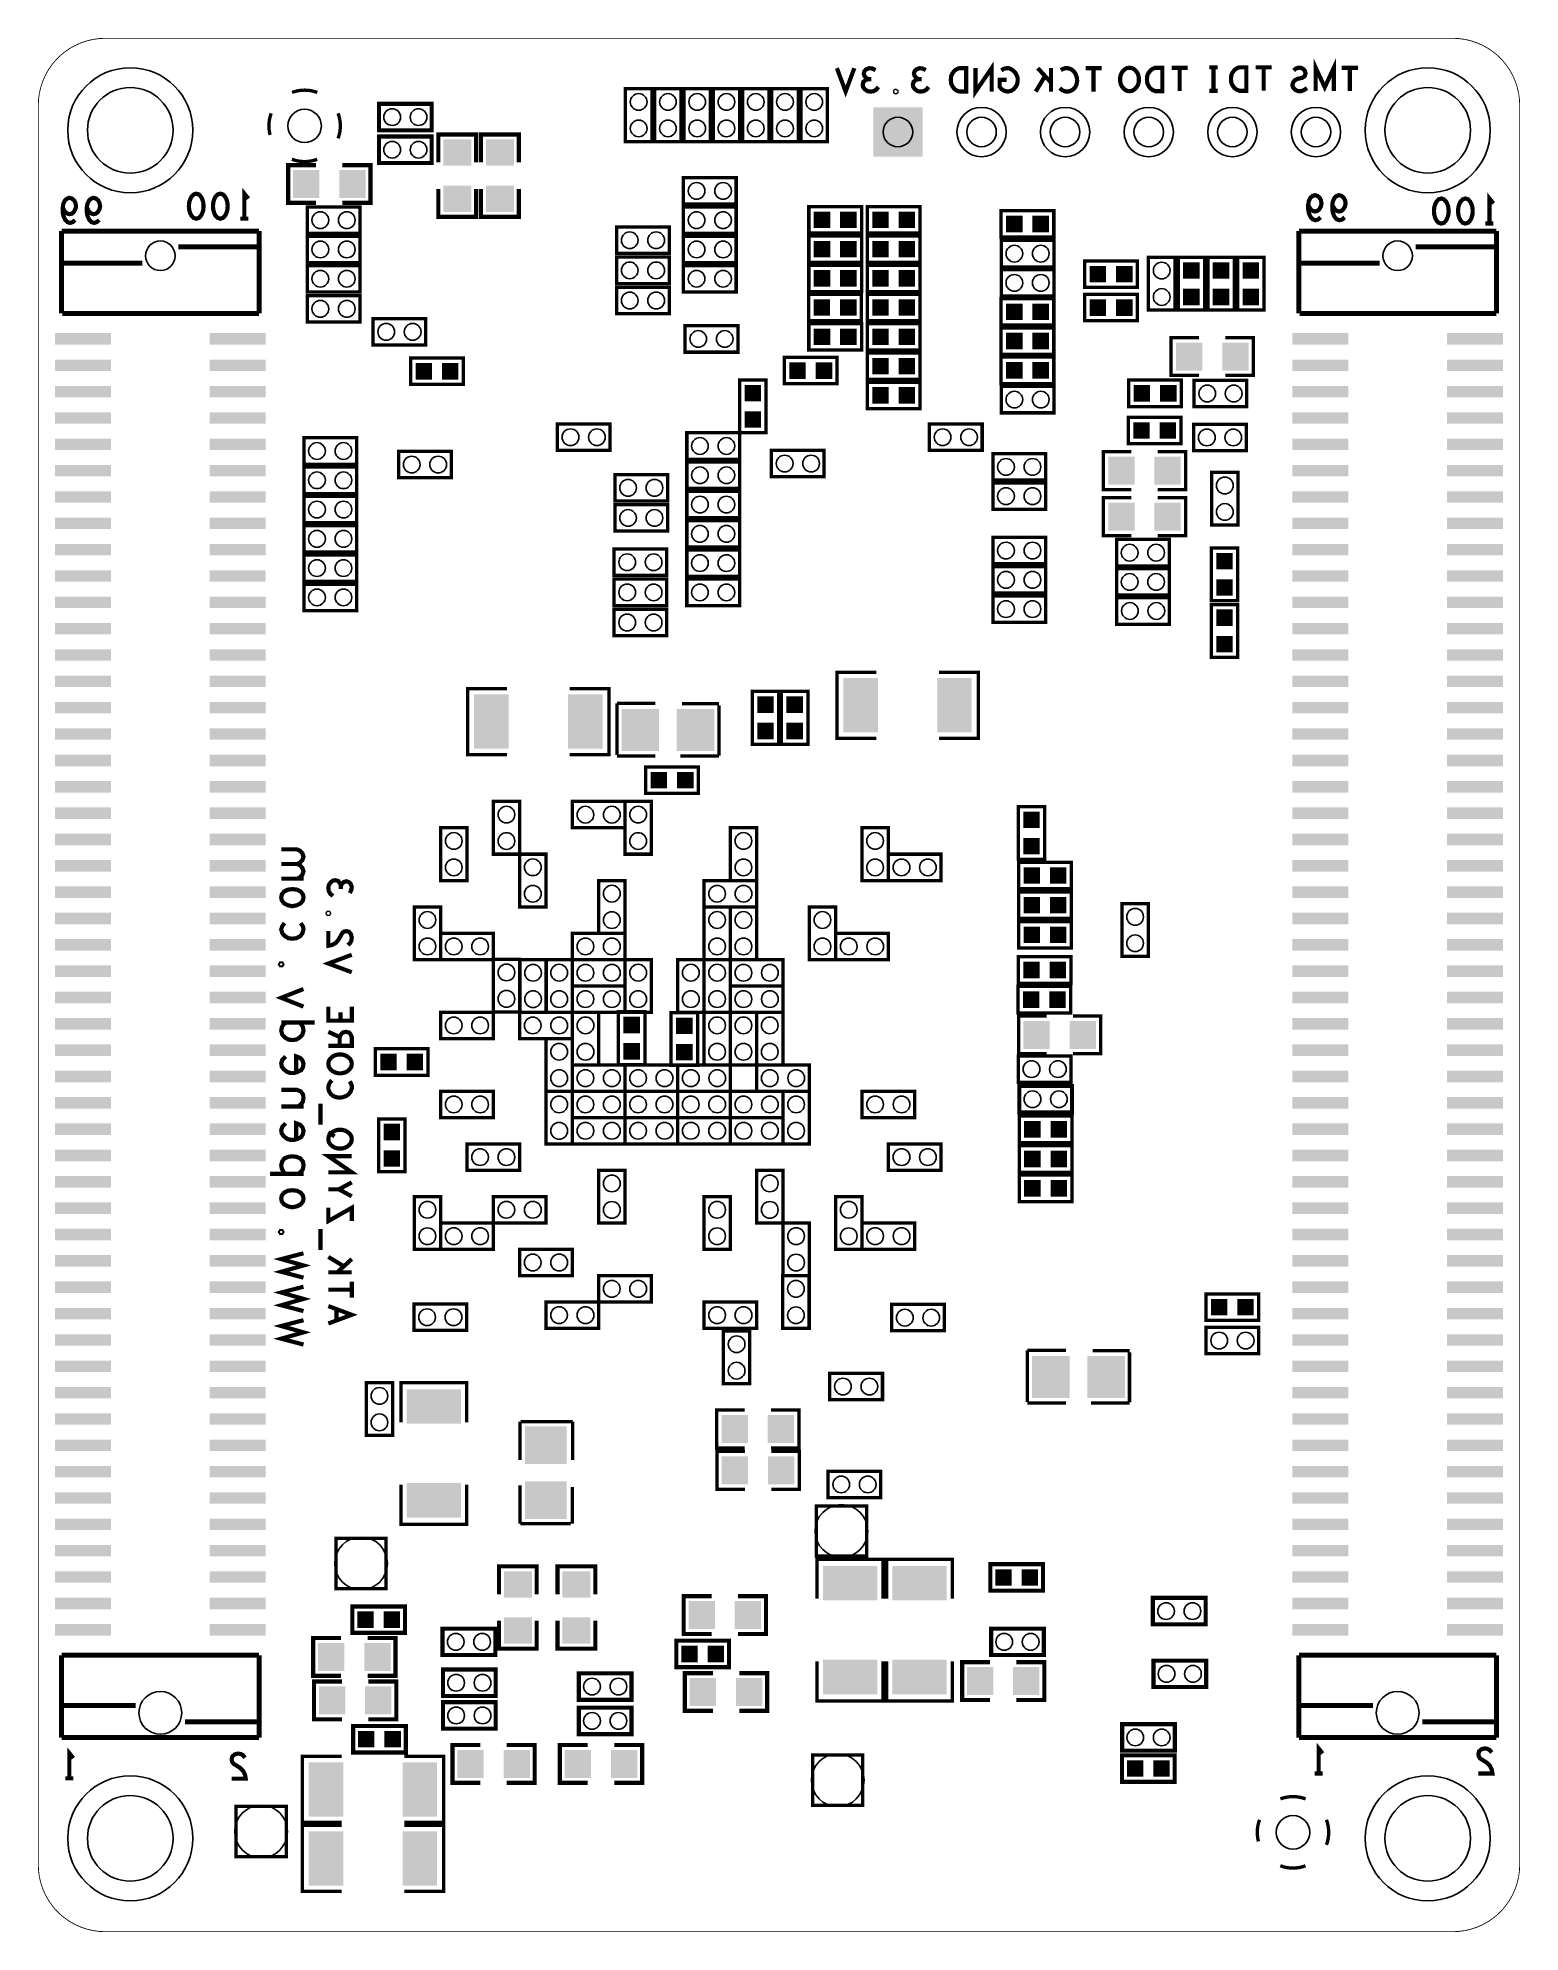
# Model space of a CAD drawing. Extents: x 0 to 1.77, y 0.1 to 2.36.
import ezdxf

# ---------------------------------------------------------------- set-up
doc = ezdxf.new("R2010")
doc.units = 0
doc.layers.get('0').update_dxf_attribs({"linetype": 'CONTINUOUS'})
doc.layers.add('ASSY_BOT_ART', color=6, linetype='CONTINUOUS')
doc.layers.add('ZYNQ_CORE_2V3_0', color=7, linetype='CONTINUOUS')

# ---------------------------------------------------------------- blocks, each defined once
blk = doc.blocks.new('ROUND_11')
blk.add_circle((0, 0), 0.0315)
blk = doc.blocks.new('ROUND_8')
blk.add_circle((0, 0), 0.0748)
blk = doc.blocks.new('ROUND_2')
blk.add_circle((0, 0), 0.01)
blk = doc.blocks.new('RECTANGLE_24')
blk.add_solid([(0.033465, 0.00689), (0.033465, -0.00689), (-0.033465, 0.00689), (-0.033465, -0.00689)])
blk = doc.blocks.new('SQUARE_9')
blk.add_solid([(0.00985, 0.00985), (0.00985, -0.00985), (-0.00985, 0.00985), (-0.00985, -0.00985)])
blk = doc.blocks.new('RECTANGLE_23')
blk.add_solid([(0.0225, 0.025), (0.0225, -0.025), (-0.0225, 0.025), (-0.0225, -0.025)])
blk = doc.blocks.new('ROUND_5')
blk.add_circle((0, 0), 0.0256)
blk = doc.blocks.new('RECTANGLE_12')
blk.add_solid([(0.025, 0.0225), (0.025, -0.0225), (-0.025, 0.0225), (-0.025, -0.0225)])
blk = doc.blocks.new('ROUND_15')
blk.add_circle((0, 0), 0.0177)
blk = doc.blocks.new('RECTANGLE_4')
blk.add_solid([(0.01575, 0.01675), (0.01575, -0.01675), (-0.01575, 0.01675), (-0.01575, -0.01675)])
blk = doc.blocks.new('ROUND_34')
blk.add_circle((0, 0), 0.0295)
blk = doc.blocks.new('RECTANGLE_16')
blk.add_solid([(0.01675, 0.01575), (0.01675, -0.01575), (-0.01675, 0.01575), (-0.01675, -0.01575)])
blk = doc.blocks.new('SQUARE_35')
blk.add_solid([(0.02955, 0.02955), (0.02955, -0.02955), (-0.02955, 0.02955), (-0.02955, -0.02955)])
blk = doc.blocks.new('RECTANGLE_6')
blk.add_solid([(0.02065, 0.0325), (0.02065, -0.0325), (-0.02065, 0.0325), (-0.02065, -0.0325)])
blk = doc.blocks.new('ROUND_3')
blk.add_circle((0, 0), 0.02)
blk = doc.blocks.new('RECTANGLE_14')
blk.add_solid([(0.0325, 0.02065), (0.0325, -0.02065), (-0.0325, 0.02065), (-0.0325, -0.02065)])
blk = doc.blocks.new('ROUND_95')
blk.add_circle((0, 0), 0.0177)
blk = doc.blocks.new('ROUND_96')
blk.add_circle((0, 0), 0.0512)

msp = doc.modelspace()

# ---------------------------------------------------------------- linework, layer by layer
at = {"layer": 'ASSY_BOT_ART'}
for points, const_width in [([(0.08, 2.3622, 0.4142136), (0, 2.2822)], 0.001), ([(1.77165, 2.2822, 0.4142136), (1.69165, 2.3622)], 0.001), ([(0.3336, 2.29746, 0.181986), (0.3035, 2.2975)], 0.004), ([(0.2785, 2.2725, 0.155116), (0.27718, 2.24665)], 0.004), ([(0.35853, 2.24258, 0.1808182), (0.3585, 2.2725)], 0.004), ([(0.30335, 2.21756, 0.1823108), (0.3335, 2.2175)], 0.004), ([(1.5156, 0.25716, 0.181986), (1.4855, 0.2572)], 0.004), ([(1.4605, 0.2322, 0.155116), (1.45918, 0.20635)], 0.004), ([(1.54053, 0.20228, 0.1808182), (1.5405, 0.2322)], 0.004), ([(0, 0.17842, 0.4142136), (0.08, 0.09842)], 0.001), ([(1.48535, 0.17726, 0.1823108), (1.5155, 0.1772)], 0.004), ([(1.69165, 0.09842, 0.4142136), (1.77165, 0.17842)], 0.001)]:
    msp.add_lwpolyline(points, format="xyb", dxfattribs=dict(at, const_width=const_width))
for points, const_width in [([(1.69165, 2.3622), (0.08, 2.3622)], 0.001), ([(1.14008, 2.2985), (1.14008, 2.3265), (1.12092, 2.2985), (1.12092, 2.3265)], 0.005), ([(1.54933, 2.299), (1.54933, 2.327), (1.5385, 2.30367), (1.52767, 2.327), (1.52767, 2.299)], 0.005), ([(0.97592, 2.3265), (0.9655, 2.2985), (0.95508, 2.3265)], 0.005), ([(1.00467, 2.3041), (1.00217, 2.30083), (0.99883, 2.29897), (0.99508, 2.2985), (0.99175, 2.29897), (0.98842, 2.3013), (0.98633, 2.3041), (0.98592, 2.3069), (0.98675, 2.31017), (0.98967, 2.3125), (0.99258, 2.31343), (0.99633, 2.31343)], 0.005), ([(0.99258, 2.31343), (0.99008, 2.31483), (0.988, 2.31717), (0.98717, 2.31997), (0.988, 2.32277), (0.99008, 2.3251), (0.99383, 2.3265), (0.99758, 2.32603), (1.00133, 2.32417)], 0.005), ([(1.06467, 2.3041), (1.06217, 2.30083), (1.05883, 2.29897), (1.05508, 2.2985), (1.05175, 2.29897), (1.04842, 2.3013), (1.04633, 2.3041), (1.04592, 2.3069), (1.04675, 2.31017), (1.04967, 2.3125), (1.05258, 2.31343), (1.05633, 2.31343)], 0.005), ([(1.05258, 2.31343), (1.05008, 2.31483), (1.048, 2.31717), (1.04717, 2.31997), (1.048, 2.32277), (1.05008, 2.3251), (1.05383, 2.3265), (1.05758, 2.32603), (1.06133, 2.32417)], 0.005), ([(1.10967, 2.2985), (1.10967, 2.3265), (1.10133, 2.3265), (1.098, 2.3251), (1.0955, 2.32323), (1.09342, 2.32043), (1.09175, 2.31717), (1.09133, 2.3125), (1.09175, 2.30783), (1.09342, 2.30457), (1.0955, 2.30177), (1.098, 2.2999), (1.10133, 2.2985), (1.10967, 2.2985)], 0.005), ([(1.158, 2.3125), (1.14967, 2.3125), (1.14967, 2.3041), (1.15217, 2.3013), (1.15508, 2.29943), (1.15925, 2.2985), (1.16342, 2.29943), (1.16633, 2.3013), (1.16883, 2.3041), (1.1705, 2.30737), (1.17133, 2.3111), (1.17133, 2.31437), (1.1705, 2.31717), (1.16883, 2.32043), (1.16633, 2.32323), (1.16383, 2.3251), (1.1605, 2.3265), (1.15758, 2.3265), (1.15425, 2.32557), (1.15175, 2.3237)], 0.005), ([(1.19283, 2.2985), (1.20408, 2.31717)], 0.005), ([(1.19533, 2.3265), (1.21117, 2.30923)], 0.005), ([(1.21117, 2.2985), (1.21117, 2.3265)], 0.005), ([(1.22283, 2.32417), (1.22533, 2.32557), (1.22825, 2.3265), (1.23158, 2.3265), (1.23533, 2.3251), (1.23825, 2.32277), (1.24033, 2.31997), (1.242, 2.3153), (1.24242, 2.3111), (1.24158, 2.3069), (1.24033, 2.3041), (1.23783, 2.3013), (1.23492, 2.29943), (1.232, 2.2985), (1.22908, 2.2985), (1.22617, 2.29943), (1.22367, 2.30083), (1.22158, 2.3027)], 0.005), ([(1.27158, 2.3265), (1.25242, 2.3265)], 0.005), ([(1.262, 2.3265), (1.262, 2.2985)], 0.005), ([(1.305, 2.299), (1.30833, 2.29947), (1.31125, 2.30133), (1.31375, 2.30413), (1.31542, 2.3074), (1.31625, 2.31113), (1.31625, 2.31487), (1.31542, 2.3186), (1.31375, 2.32187), (1.31125, 2.32467), (1.30833, 2.32653), (1.305, 2.327), (1.30167, 2.32653), (1.29875, 2.32467), (1.29625, 2.32187), (1.29458, 2.3186), (1.29375, 2.31487), (1.29375, 2.31113), (1.29458, 2.3074), (1.29625, 2.30413), (1.29875, 2.30133), (1.30167, 2.29947), (1.305, 2.299)], 0.005), ([(1.34417, 2.299), (1.34417, 2.327), (1.33583, 2.327), (1.3325, 2.3256), (1.33, 2.32373), (1.32792, 2.32093), (1.32625, 2.31767), (1.32583, 2.313), (1.32625, 2.30833), (1.32792, 2.30507), (1.33, 2.30227), (1.3325, 2.3004), (1.33583, 2.299), (1.34417, 2.299)], 0.005), ([(1.37458, 2.327), (1.35542, 2.327)], 0.005), ([(1.365, 2.327), (1.365, 2.299)], 0.005), ([(1.4105, 2.3275), (1.4005, 2.3275)], 0.005), ([(1.4055, 2.3275), (1.4055, 2.2995)], 0.005), ([(1.44467, 2.2995), (1.44467, 2.3275), (1.43633, 2.3275), (1.433, 2.3261), (1.4305, 2.32423), (1.42842, 2.32143), (1.42675, 2.31817), (1.42633, 2.3135), (1.42675, 2.30883), (1.42842, 2.30557), (1.4305, 2.30277), (1.433, 2.3009), (1.43633, 2.2995), (1.44467, 2.2995)], 0.005), ([(1.47508, 2.3275), (1.45592, 2.3275)], 0.005), ([(1.4655, 2.3275), (1.4655, 2.2995)], 0.005), ([(1.51725, 2.30273), (1.51392, 2.3004), (1.51017, 2.299), (1.50683, 2.299), (1.5035, 2.3004), (1.501, 2.30273), (1.49975, 2.306), (1.50058, 2.30927), (1.50267, 2.31207), (1.50642, 2.31393), (1.51142, 2.31487), (1.51433, 2.31673), (1.51558, 2.32), (1.51475, 2.32327), (1.51267, 2.3256), (1.50975, 2.327), (1.50683, 2.327), (1.50392, 2.32607), (1.50142, 2.32373)], 0.005), ([(1.57808, 2.327), (1.55892, 2.327)], 0.005), ([(1.5685, 2.327), (1.5685, 2.299)], 0.005), ([(0.7022, 2.2388), (0.7022, 2.3018), (0.7338, 2.3018), (0.7338, 2.2388), (0.7022, 2.2388)], 0.004), ([(0.7372, 2.2388), (0.7372, 2.3018), (0.7688, 2.3018), (0.7688, 2.2388), (0.7372, 2.2388)], 0.004), ([(0.7722, 2.2388), (0.7722, 2.3018), (0.8038, 2.3018), (0.8038, 2.2388), (0.7722, 2.2388)], 0.004), ([(0.8072, 2.2388), (0.8072, 2.3018), (0.8388, 2.3018), (0.8388, 2.2388), (0.8072, 2.2388)], 0.004), ([(0.8422, 2.2388), (0.8422, 2.3018), (0.8738, 2.3018), (0.8738, 2.2388), (0.8422, 2.2388)], 0.004), ([(0.8772, 2.2388), (0.8772, 2.3018), (0.9088, 2.3018), (0.9088, 2.2388), (0.8772, 2.2388)], 0.004), ([(0.9122, 2.2388), (0.9122, 2.3018), (0.9438, 2.3018), (0.9438, 2.2388), (0.9122, 2.2388)], 0.004), ([(1.0255, 2.29757), (1.02633, 2.29803), (1.02633, 2.29897), (1.0255, 2.29943), (1.02467, 2.29897), (1.02467, 2.29803), (1.0255, 2.29757)], 0.005), ([(1.4105, 2.2995), (1.4005, 2.2995)], 0.005), ([(0, 2.2822), (0, 2.22)], 0.001), ([(0.4705, 2.2522), (0.4075, 2.2522), (0.4075, 2.2838), (0.4705, 2.2838), (0.4705, 2.2522)], 0.005), ([(1.77165, 0.17842), (1.77165, 2.2822)], 0.001), ([(0.4075, 2.2448), (0.4705, 2.2448), (0.4705, 2.2132), (0.4075, 2.2132), (0.4075, 2.2448)], 0.005), ([(0.5236, 2.2138), (0.5236, 2.2472), (0.4784, 2.2472), (0.4784, 2.2138)], 0.005), ([(0.5294, 2.2138), (0.5294, 2.2472), (0.5746, 2.2472), (0.5746, 2.2138)], 0.005), ([(0, 2.22), (0, 0.17842)], 0.001), ([(0.3322, 2.1654), (0.2988, 2.1654), (0.2988, 2.2106), (0.3322, 2.2106)], 0.005), ([(0.3638, 2.1654), (0.3972, 2.1654), (0.3972, 2.2106), (0.3638, 2.2106)], 0.005), ([(0.8346, 2.16394), (0.7716, 2.16394), (0.7716, 2.19554), (0.8346, 2.19554), (0.8346, 2.16394)], 0.004), ([(0.18888, 2.17648), (0.19208, 2.17548), (0.19448, 2.17298), (0.19608, 2.16998), (0.19728, 2.16598), (0.19768, 2.16148), (0.19728, 2.15698), (0.19608, 2.15298), (0.19448, 2.14998), (0.19208, 2.14748), (0.18888, 2.14648), (0.18568, 2.14748), (0.18328, 2.14998), (0.18168, 2.15298), (0.18048, 2.15698), (0.18008, 2.16148), (0.18048, 2.16598), (0.18168, 2.16998), (0.18328, 2.17298), (0.18568, 2.17548), (0.18888, 2.17648)], 0.005), ([(0.21768, 2.17648), (0.22088, 2.17548), (0.22328, 2.17298), (0.22488, 2.16998), (0.22608, 2.16598), (0.22648, 2.16148), (0.22608, 2.15698), (0.22488, 2.15298), (0.22328, 2.14998), (0.22088, 2.14748), (0.21768, 2.14648), (0.21448, 2.14748), (0.21208, 2.14998), (0.21048, 2.15298), (0.20928, 2.15698), (0.20888, 2.16148), (0.20928, 2.16598), (0.21048, 2.16998), (0.21208, 2.17298), (0.21448, 2.17548), (0.21768, 2.17648)], 0.005), ([(0.24648, 2.14648), (0.24648, 2.17648), (0.25128, 2.17048)], 0.005), ([(0.5236, 2.1822), (0.5236, 2.1488), (0.4784, 2.1488), (0.4784, 2.1822)], 0.005), ([(0.5294, 2.1822), (0.5294, 2.1488), (0.5746, 2.1488), (0.5746, 2.1822)], 0.005), ([(1.53348, 2.14817), (1.53068, 2.14567), (1.52748, 2.14467), (1.52428, 2.14567), (1.52148, 2.14867), (1.51948, 2.15317), (1.51868, 2.15767), (1.51868, 2.16317), (1.51948, 2.16767), (1.52148, 2.17167), (1.52388, 2.17367), (1.52668, 2.17467), (1.52988, 2.17367), (1.53228, 2.17167), (1.53388, 2.16867), (1.53468, 2.16467), (1.53388, 2.16117), (1.53188, 2.15767), (1.52948, 2.15567), (1.52668, 2.15517), (1.52348, 2.15617), (1.52108, 2.15867), (1.51868, 2.16317)], 0.005), ([(1.56228, 2.14817), (1.55948, 2.14567), (1.55628, 2.14467), (1.55308, 2.14567), (1.55028, 2.14867), (1.54828, 2.15317), (1.54748, 2.15767), (1.54748, 2.16317), (1.54828, 2.16767), (1.55028, 2.17167), (1.55268, 2.17367), (1.55548, 2.17467), (1.55868, 2.17367), (1.56108, 2.17167), (1.56268, 2.16867), (1.56348, 2.16467), (1.56268, 2.16117), (1.56068, 2.15767), (1.55828, 2.15567), (1.55548, 2.15517), (1.55228, 2.15617), (1.54988, 2.15867), (1.54748, 2.16317)], 0.005), ([(1.73548, 2.14067), (1.73548, 2.17067), (1.74028, 2.16467)], 0.005), ([(0.04398, 2.14498), (0.04118, 2.14248), (0.03798, 2.14148), (0.03478, 2.14248), (0.03198, 2.14548), (0.02998, 2.14998), (0.02918, 2.15448), (0.02918, 2.15998), (0.02998, 2.16448), (0.03198, 2.16848), (0.03438, 2.17048), (0.03718, 2.17148), (0.04038, 2.17048), (0.04278, 2.16848), (0.04438, 2.16548), (0.04518, 2.16148), (0.04438, 2.15798), (0.04238, 2.15448), (0.03998, 2.15248), (0.03718, 2.15198), (0.03398, 2.15298), (0.03158, 2.15548), (0.02918, 2.15998)], 0.005), ([(0.07278, 2.14498), (0.06998, 2.14248), (0.06678, 2.14148), (0.06358, 2.14248), (0.06078, 2.14548), (0.05878, 2.14998), (0.05798, 2.15448), (0.05798, 2.15998), (0.05878, 2.16448), (0.06078, 2.16848), (0.06318, 2.17048), (0.06598, 2.17148), (0.06918, 2.17048), (0.07158, 2.16848), (0.07318, 2.16548), (0.07398, 2.16148), (0.07318, 2.15798), (0.07118, 2.15448), (0.06878, 2.15248), (0.06598, 2.15198), (0.06278, 2.15298), (0.06038, 2.15548), (0.05798, 2.15998)], 0.005), ([(0.3846, 2.12894), (0.3216, 2.12894), (0.3216, 2.16054), (0.3846, 2.16054), (0.3846, 2.12894)], 0.004), ([(0.8346, 2.12894), (0.7716, 2.12894), (0.7716, 2.16054), (0.8346, 2.16054), (0.8346, 2.12894)], 0.004), ([(0.9845, 2.12946), (0.9215, 2.12946), (0.9215, 2.16096), (0.9845, 2.16096), (0.9845, 2.12946)], 0.004), ([(0.9915, 2.16096), (1.0545, 2.16096), (1.0545, 2.12946), (0.9915, 2.12946), (0.9915, 2.16096)], 0.004), ([(1.1515, 2.15596), (1.2145, 2.15596), (1.2145, 2.12446), (1.1515, 2.12446), (1.1515, 2.15596)], 0.004), ([(1.67788, 2.17067), (1.68108, 2.16967), (1.68348, 2.16717), (1.68508, 2.16417), (1.68628, 2.16017), (1.68668, 2.15567), (1.68628, 2.15117), (1.68508, 2.14717), (1.68348, 2.14417), (1.68108, 2.14167), (1.67788, 2.14067), (1.67468, 2.14167), (1.67228, 2.14417), (1.67068, 2.14717), (1.66948, 2.15117), (1.66908, 2.15567), (1.66948, 2.16017), (1.67068, 2.16417), (1.67228, 2.16717), (1.67468, 2.16967), (1.67788, 2.17067)], 0.005), ([(1.70668, 2.17067), (1.70988, 2.16967), (1.71228, 2.16717), (1.71388, 2.16417), (1.71508, 2.16017), (1.71548, 2.15567), (1.71508, 2.15117), (1.71388, 2.14717), (1.71228, 2.14417), (1.70988, 2.14167), (1.70668, 2.14067), (1.70348, 2.14167), (1.70108, 2.14417), (1.69948, 2.14717), (1.69828, 2.15117), (1.69788, 2.15567), (1.69828, 2.16017), (1.69948, 2.16417), (1.70108, 2.16717), (1.70348, 2.16967), (1.70668, 2.17067)], 0.005), ([(0.02787, 2.13171), (0.26409, 2.13171)], 0.006), ([(0.02787, 2.03329), (0.02787, 2.13171)], 0.006), ([(0.25128, 2.14648), (0.24168, 2.14648)], 0.005), ([(0.26409, 2.03329), (0.26409, 2.13171)], 0.006), ([(0.6916, 2.13654), (0.7546, 2.13654), (0.7546, 2.10494), (0.6916, 2.10494), (0.6916, 2.13654)], 0.004), ([(1.50756, 2.13171), (1.74378, 2.13171)], 0.006), ([(1.50756, 2.03329), (1.50756, 2.13171)], 0.006), ([(1.74028, 2.14067), (1.73068, 2.14067)], 0.005), ([(1.74378, 2.03329), (1.74378, 2.13171)], 0.006), ([(0.16763, 2.11301), (0.26409, 2.11301)], 0.006), ([(0.3846, 2.09394), (0.3216, 2.09394), (0.3216, 2.12554), (0.3846, 2.12554), (0.3846, 2.09394)], 0.004), ([(0.8346, 2.09394), (0.7716, 2.09394), (0.7716, 2.12554), (0.8346, 2.12554), (0.8346, 2.09394)], 0.004), ([(0.9845, 2.09446), (0.9215, 2.09446), (0.9215, 2.12596), (0.9845, 2.12596), (0.9845, 2.09446)], 0.004), ([(0.9915, 2.12596), (1.0545, 2.12596), (1.0545, 2.09446), (0.9915, 2.09446), (0.9915, 2.12596)], 0.004), ([(1.1516, 2.12054), (1.2146, 2.12054), (1.2146, 2.08894), (1.1516, 2.08894), (1.1516, 2.12054)], 0.004), ([(1.64732, 2.11301), (1.74378, 2.11301)], 0.006), ([(0.02787, 2.09333), (0.12433, 2.09333)], 0.006), ([(0.3846, 2.05894), (0.3216, 2.05894), (0.3216, 2.09054), (0.3846, 2.09054), (0.3846, 2.05894)], 0.004), ([(0.6916, 2.10054), (0.7546, 2.10054), (0.7546, 2.06894), (0.6916, 2.06894), (0.6916, 2.10054)], 0.004), ([(0.8346, 2.05894), (0.7716, 2.05894), (0.7716, 2.09054), (0.8346, 2.09054), (0.8346, 2.05894)], 0.004), ([(0.9845, 2.05946), (0.9215, 2.05946), (0.9215, 2.09096), (0.9845, 2.09096), (0.9845, 2.05946)], 0.004), ([(0.9915, 2.09096), (1.0545, 2.09096), (1.0545, 2.05946), (0.9915, 2.05946), (0.9915, 2.09096)], 0.004), ([(1.1516, 2.08554), (1.2146, 2.08554), (1.2146, 2.05394), (1.1516, 2.05394), (1.1516, 2.08554)], 0.004), ([(1.3145, 2.0645), (1.2515, 2.0645), (1.2515, 2.096), (1.3145, 2.096), (1.3145, 2.0645)], 0.004), ([(1.3277, 2.0372), (1.3277, 2.1002), (1.3593, 2.1002), (1.3593, 2.0372), (1.3277, 2.0372)], 0.004), ([(1.3948, 2.1002), (1.3948, 2.0372), (1.3632, 2.0372), (1.3632, 2.1002), (1.3948, 2.1002)], 0.004), ([(1.4303, 2.1002), (1.4303, 2.0372), (1.3987, 2.0372), (1.3987, 2.1002), (1.4303, 2.1002)], 0.004), ([(1.4658, 2.1002), (1.4658, 2.0372), (1.4342, 2.0372), (1.4342, 2.1002), (1.4658, 2.1002)], 0.004), ([(1.50756, 2.09333), (1.60402, 2.09333)], 0.006), ([(0.6916, 2.06454), (0.7546, 2.06454), (0.7546, 2.03294), (0.6916, 2.03294), (0.6916, 2.06454)], 0.004), ([(0.3846, 2.02294), (0.3216, 2.02294), (0.3216, 2.05454), (0.3846, 2.05454), (0.3846, 2.02294)], 0.004), ([(0.98445, 2.02446), (0.92145, 2.02446), (0.92145, 2.05605), (0.98445, 2.05605), (0.98445, 2.02446)], 0.004), ([(0.9915, 2.05596), (1.0545, 2.05596), (1.0545, 2.02446), (0.9915, 2.02446), (0.9915, 2.05596)], 0.004), ([(1.2145, 2.01946), (1.1515, 2.01946), (1.1515, 2.05096), (1.2145, 2.05096), (1.2145, 2.01946)], 0.004), ([(1.3145, 2.0245), (1.2515, 2.0245), (1.2515, 2.056), (1.3145, 2.056), (1.3145, 2.0245)], 0.004), ([(0.02885, 2.03329), (0.26409, 2.03329)], 0.006), ([(0.4004, 2.02694), (0.4634, 2.02694), (0.4634, 1.99544), (0.4004, 1.99544), (0.4004, 2.02694)], 0.004), ([(0.7736, 2.01854), (0.8366, 2.01854), (0.8366, 1.98694), (0.7736, 1.98694), (0.7736, 2.01854)], 0.004), ([(0.9845, 1.98946), (0.9215, 1.98946), (0.9215, 2.02096), (0.9845, 2.02096), (0.9845, 1.98946)], 0.004), ([(0.9915, 2.02096), (1.0545, 2.02096), (1.0545, 1.98946), (0.9915, 1.98946), (0.9915, 2.02096)], 0.004), ([(1.2145, 1.98446), (1.1515, 1.98446), (1.1515, 2.01596), (1.2145, 2.01596), (1.2145, 1.98446)], 0.004), ([(1.50854, 2.03329), (1.74378, 2.03329)], 0.006), ([(1.3882, 1.95911), (1.3548, 1.95911), (1.3548, 2.0043), (1.3882, 2.0043)], 0.004), ([(1.4198, 1.95911), (1.4532, 1.95911), (1.4532, 2.0043), (1.4198, 2.0043)], 0.004), ([(0.44535, 1.9798), (0.50835, 1.9798), (0.50835, 1.9483), (0.44535, 1.9483), (0.44535, 1.9798)], 0.004), ([(0.9553, 1.94916), (0.8923, 1.94916), (0.8923, 1.98066), (0.9553, 1.98066), (0.9553, 1.94916)], 0.004), ([(0.9915, 1.98596), (1.0545, 1.98596), (1.0545, 1.95446), (0.9915, 1.95446), (0.9915, 1.98596)], 0.004), ([(1.2145, 1.94941), (1.1515, 1.94941), (1.1515, 1.981), (1.2145, 1.981), (1.2145, 1.94941)], 0.004), ([(0.8704, 1.95365), (0.8704, 1.89065), (0.8388, 1.89065), (0.8388, 1.95365), (0.8704, 1.95365)], 0.004), ([(0.9915, 1.95096), (1.0545, 1.95096), (1.0545, 1.91946), (0.9915, 1.91946), (0.9915, 1.95096)], 0.004), ([(1.1516, 1.946), (1.2146, 1.946), (1.2146, 1.9144), (1.1516, 1.9144), (1.1516, 1.946)], 0.004), ([(1.3041, 1.95354), (1.3671, 1.95354), (1.3671, 1.92194), (1.3041, 1.92194), (1.3041, 1.95354)], 0.004), ([(1.4453, 1.9217), (1.3823, 1.9217), (1.3823, 1.9533), (1.4453, 1.9533), (1.4453, 1.9217)], 0.004), ([(0.6208, 1.90094), (0.6838, 1.90094), (0.6838, 1.86944), (0.6208, 1.86944), (0.6208, 1.90094)], 0.004), ([(1.0658, 1.90094), (1.1288, 1.90094), (1.1288, 1.86944), (1.0658, 1.86944), (1.0658, 1.90094)], 0.004), ([(1.3036, 1.90904), (1.3666, 1.90904), (1.3666, 1.87744), (1.3036, 1.87744), (1.3036, 1.90904)], 0.004), ([(1.44479, 1.8692), (1.3818, 1.8692), (1.3818, 1.9008), (1.4448, 1.9008), (1.44479, 1.8692)], 0.004), ([(0.3806, 1.85294), (0.3176, 1.85294), (0.3176, 1.88454), (0.3806, 1.88454), (0.3806, 1.85294)], 0.004), ([(0.8386, 1.85894), (0.7756, 1.85894), (0.7756, 1.89054), (0.8386, 1.89054), (0.8386, 1.85894)], 0.004), ([(0.4938, 1.83674), (0.4308, 1.83674), (0.4308, 1.86824), (0.4938, 1.86824), (0.4938, 1.83674)], 0.004), ([(0.8386, 1.82394), (0.7756, 1.82394), (0.7756, 1.85554), (0.8386, 1.85554), (0.8386, 1.82394)], 0.004), ([(0.9398, 1.83794), (0.8768, 1.83794), (0.8768, 1.86944), (0.9398, 1.86944), (0.9398, 1.83794)], 0.004), ([(1.1416, 1.86554), (1.2046, 1.86554), (1.2046, 1.83394), (1.1416, 1.83394), (1.1416, 1.86554)], 0.004), ([(1.3072, 1.82261), (1.2738, 1.82261), (1.2738, 1.8678), (1.3072, 1.8678)], 0.004), ([(1.3387, 1.82261), (1.3722, 1.82261), (1.3722, 1.8678), (1.3387, 1.8678)], 0.004), ([(0.3806, 1.81794), (0.3176, 1.81794), (0.3176, 1.84954), (0.3806, 1.84954), (0.3806, 1.81794)], 0.004), ([(0.6896, 1.84054), (0.7526, 1.84054), (0.7526, 1.80894), (0.6896, 1.80894), (0.6896, 1.84054)], 0.004), ([(1.4348, 1.8432), (1.4348, 1.78021), (1.4032, 1.7802), (1.4032, 1.8432), (1.4348, 1.8432)], 0.004), ([(0.3806, 1.78294), (0.3176, 1.78294), (0.3176, 1.81454), (0.3806, 1.81454), (0.3806, 1.78294)], 0.004), ([(0.8386, 1.78894), (0.7756, 1.78894), (0.7756, 1.82054), (0.8386, 1.82054), (0.8386, 1.78894)], 0.004), ([(1.1416, 1.83054), (1.2046, 1.83054), (1.2046, 1.79894), (1.1416, 1.79894), (1.1416, 1.83054)], 0.004), ([(1.3072, 1.76761), (1.2738, 1.76761), (1.2738, 1.8128), (1.3072, 1.8128)], 0.004), ([(1.3388, 1.76761), (1.3722, 1.76761), (1.3722, 1.8128), (1.3388, 1.8128)], 0.004), ([(0.6896, 1.80454), (0.7526, 1.80454), (0.7526, 1.77294), (0.6896, 1.77294), (0.6896, 1.80454)], 0.004), ([(0.3806, 1.74794), (0.3176, 1.74794), (0.3176, 1.77954), (0.3806, 1.77954), (0.3806, 1.74794)], 0.004), ([(0.8386, 1.75394), (0.7756, 1.75394), (0.7756, 1.78554), (0.8386, 1.78554), (0.8386, 1.75394)], 0.004), ([(1.1416, 1.76554), (1.2046, 1.76554), (1.2046, 1.73394), (1.1416, 1.73394), (1.1416, 1.76554)], 0.004), ([(0.3806, 1.71294), (0.3176, 1.71294), (0.3176, 1.74454), (0.3806, 1.74454), (0.3806, 1.71294)], 0.004), ([(0.6886, 1.75154), (0.7516, 1.75154), (0.7516, 1.71994), (0.6886, 1.71994), (0.6886, 1.75154)], 0.004), ([(0.8386, 1.71894), (0.7756, 1.71894), (0.7756, 1.75054), (0.8386, 1.75054), (0.8386, 1.71894)], 0.004), ([(1.3525, 1.73141), (1.2895, 1.73141), (1.2895, 1.763), (1.3525, 1.763), (1.3525, 1.73141)], 0.004), ([(1.4027, 1.6898), (1.4027, 1.7528), (1.4343, 1.7528), (1.4343, 1.6898), (1.4027, 1.6898)], 0.004), ([(1.1416, 1.73054), (1.2046, 1.73054), (1.2046, 1.69894), (1.1416, 1.69894), (1.1416, 1.73054)], 0.004), ([(1.3525, 1.69641), (1.2895, 1.69641), (1.2895, 1.728), (1.3525, 1.728), (1.3525, 1.69641)], 0.004), ([(0.3806, 1.67794), (0.3176, 1.67794), (0.3176, 1.70954), (0.3806, 1.70954), (0.3806, 1.67794)], 0.004), ([(0.6886, 1.71554), (0.7516, 1.71554), (0.7516, 1.68394), (0.6886, 1.68394), (0.6886, 1.71554)], 0.004), ([(0.8386, 1.68394), (0.7756, 1.68394), (0.7756, 1.71554), (0.8386, 1.71554), (0.8386, 1.68394)], 0.004), ([(0.6886, 1.67954), (0.7516, 1.67954), (0.7516, 1.64794), (0.6886, 1.64794), (0.6886, 1.67954)], 0.004), ([(1.1416, 1.69554), (1.2046, 1.69554), (1.2046, 1.66394), (1.1416, 1.66394), (1.1416, 1.69554)], 0.004), ([(1.3528, 1.6617), (1.2898, 1.6617), (1.2898, 1.6933), (1.3528, 1.6933), (1.3528, 1.6617)], 0.004), ([(1.4027, 1.6222), (1.4027, 1.6852), (1.4343, 1.6852), (1.4343, 1.6222), (1.4027, 1.6222)], 0.004), ([(0.5606, 1.5058), (0.5134, 1.5058), (0.5134, 1.58461), (0.5606, 1.58461)], 0.004), ([(0.6354, 1.5058), (0.6826, 1.5058), (0.6826, 1.58461), (0.6354, 1.58461)], 0.004), ([(1.0022, 1.60415), (0.955, 1.60415), (0.955, 1.52534), (1.0022, 1.52534)], 0.004), ([(1.077, 1.60415), (1.1242, 1.60415), (1.1242, 1.52534), (1.077, 1.52534)], 0.004), ([(0.738, 1.5672), (0.692, 1.5672)], 0.004), ([(0.692, 1.5672), (0.692, 1.5052)], 0.004), ([(0.77, 1.5667), (0.814, 1.5667)], 0.004), ([(0.814, 1.5647), (0.814, 1.5047)], 0.004), ([(0.8538, 1.51824), (0.8538, 1.58124), (0.8854, 1.58124), (0.8854, 1.51824), (0.8538, 1.51824)], 0.004), ([(0.8888, 1.51824), (0.8888, 1.58124), (0.9204, 1.58124), (0.9204, 1.51824), (0.8888, 1.51824)], 0.004), ([(0.692, 1.5042), (0.738, 1.5042)], 0.004), ([(0.814, 1.5042), (0.768, 1.5042)], 0.004), ([(0.7265, 1.491), (0.7895, 1.491), (0.7895, 1.45941), (0.7265, 1.45941), (0.7265, 1.491)], 0.004), ([(0.5756, 1.44974), (0.5756, 1.38674), (0.5441, 1.38674), (0.5441, 1.44974), (0.5756, 1.44974)], 0.004), ([(0.6386, 1.44974), (0.7016, 1.44974), (0.7016, 1.41824), (0.6386, 1.41824), (0.6386, 1.44974)], 0.004), ([(0.7016, 1.38674), (0.7016, 1.44974), (0.7331, 1.44974), (0.7331, 1.38674), (0.7016, 1.38674)], 0.004), ([(1.20359, 1.4435), (1.20359, 1.3805), (1.172, 1.3805), (1.172, 1.4435), (1.20359, 1.4435)], 0.004), ([(0.4811, 1.35524), (0.4811, 1.41824), (0.5126, 1.41824), (0.5126, 1.35524), (0.4811, 1.35524)], 0.004), ([(0.8276, 1.35524), (0.8276, 1.41824), (0.8591, 1.41824), (0.8591, 1.35524), (0.8276, 1.35524)], 0.004), ([(1.0166, 1.41824), (1.0166, 1.35524), (0.9851, 1.35524), (0.9851, 1.41824), (1.0166, 1.41824)], 0.004), ([(0.30983, 1.375), (0.31317, 1.37675), (0.31583, 1.37967), (0.31717, 1.38375), (0.31583, 1.38783), (0.31317, 1.39075), (0.30917, 1.3925), (0.2905, 1.3925)], 0.005), ([(0.5756, 1.32374), (0.5756, 1.38674), (0.6071, 1.38674), (0.6071, 1.32374), (0.5756, 1.32374)], 0.004), ([(1.0796, 1.35524), (1.0166, 1.35524), (1.0166, 1.38674), (1.0796, 1.38674), (1.0796, 1.35524)], 0.004), ([(0.30983, 1.3575), (0.31317, 1.35925), (0.31583, 1.36217), (0.31717, 1.36625), (0.31583, 1.37033), (0.31317, 1.37325), (0.30983, 1.375), (0.2905, 1.375)], 0.005), ([(0.2905, 1.3575), (0.31717, 1.3575)], 0.005), ([(1.2355, 1.34541), (1.1725, 1.34541), (1.1725, 1.377), (1.2355, 1.377), (1.2355, 1.34541)], 0.004), ([(0.2905, 1.335), (0.29117, 1.3315), (0.29383, 1.328), (0.2985, 1.32567), (0.30383, 1.3245), (0.30917, 1.32567), (0.31383, 1.328), (0.3165, 1.3315), (0.31717, 1.335), (0.3165, 1.3385), (0.31383, 1.342), (0.30917, 1.34433), (0.30383, 1.34492), (0.2985, 1.34433), (0.29383, 1.342), (0.29117, 1.3385), (0.2905, 1.335)], 0.005), ([(0.35247, 1.33683), (0.3492, 1.33933), (0.34734, 1.34267), (0.34687, 1.34642), (0.34734, 1.34975), (0.34967, 1.35308), (0.35247, 1.35517), (0.35527, 1.35558), (0.35854, 1.35475), (0.36087, 1.35183), (0.3618, 1.34892), (0.3618, 1.34517)], 0.005), ([(0.3618, 1.34892), (0.3632, 1.35142), (0.36554, 1.3535), (0.36834, 1.35433), (0.37114, 1.3535), (0.37347, 1.35142), (0.37487, 1.34767), (0.3744, 1.34392), (0.37254, 1.34017)], 0.005), ([(0.6701, 1.29224), (0.6701, 1.35524), (0.7016, 1.35524), (0.7016, 1.29224), (0.6701, 1.29224)], 0.004), ([(0.8591, 1.32374), (0.7961, 1.32374), (0.7961, 1.35524), (0.8591, 1.35524), (0.8591, 1.32374)], 0.004), ([(1.2355, 1.30991), (1.1725, 1.30991), (1.1725, 1.3415), (1.2355, 1.3415), (1.2355, 1.30991)], 0.004), ([(0.34594, 1.316), (0.3464, 1.31517), (0.34734, 1.31517), (0.3478, 1.316), (0.34734, 1.31683), (0.3464, 1.31683), (0.34594, 1.316)], 0.005), ([(0.4496, 1.26074), (0.4496, 1.32374), (0.4811, 1.32374), (0.4811, 1.26074), (0.4496, 1.26074)], 0.004), ([(0.7961, 1.26074), (0.7961, 1.32374), (0.8276, 1.32374), (0.8276, 1.26074), (0.7961, 1.26074)], 0.004), ([(0.8591, 1.32374), (0.8591, 1.26074), (0.8276, 1.26074), (0.8276, 1.32374), (0.8591, 1.32374)], 0.004), ([(0.9536, 1.32374), (0.9536, 1.26074), (0.9221, 1.26074), (0.9221, 1.32374), (0.9536, 1.32374)], 0.004), ([(1.3275, 1.3275), (1.3275, 1.2645), (1.29591, 1.2645), (1.29591, 1.3275), (1.3275, 1.3275)], 0.004), ([(0.31383, 1.30433), (0.3165, 1.30025), (0.31717, 1.29675), (0.31583, 1.29208), (0.31317, 1.28858), (0.3085, 1.28625), (0.30383, 1.28567), (0.29917, 1.28625), (0.29517, 1.28858), (0.29183, 1.29208), (0.2905, 1.29675), (0.29183, 1.30083), (0.2945, 1.30433)], 0.005), ([(0.3702, 1.27808), (0.373, 1.28058), (0.3744, 1.2835), (0.37487, 1.28683), (0.37394, 1.291), (0.3716, 1.29392), (0.3688, 1.29475), (0.366, 1.29433), (0.36367, 1.29267), (0.359, 1.28433), (0.35574, 1.28058), (0.35107, 1.27808), (0.34687, 1.27725), (0.34687, 1.29475)], 0.005), ([(0.4811, 1.29224), (0.5441, 1.29224), (0.5441, 1.26074), (0.4811, 1.26074), (0.4811, 1.29224)], 0.004), ([(0.6386, 1.29224), (0.7016, 1.29224), (0.7016, 1.26074), (0.6386, 1.26074), (0.6386, 1.29224)], 0.004), ([(1.0166, 1.26074), (0.9536, 1.26074), (0.9536, 1.29224), (1.0166, 1.29224), (1.0166, 1.26074)], 0.004), ([(1.2355, 1.27441), (1.1725, 1.27441), (1.1725, 1.306), (1.2355, 1.306), (1.2355, 1.27441)], 0.004), ([(0.37487, 1.24558), (0.34687, 1.256), (0.37487, 1.26642)], 0.005), ([(0.28917, 1.255), (0.28983, 1.25383), (0.29117, 1.25383), (0.29183, 1.255), (0.29117, 1.25617), (0.28983, 1.25617), (0.28917, 1.255)], 0.005), ([(0.5442, 1.19804), (0.5442, 1.26104), (0.5757, 1.26104), (0.5757, 1.19804), (0.5442, 1.19804)], 0.004), ([(0.6075, 1.26064), (0.6075, 1.19764), (0.576, 1.19764), (0.576, 1.26064), (0.6075, 1.26064)], 0.004), ([(0.6386, 1.26074), (0.6386, 1.19774), (0.6071, 1.19774), (0.6071, 1.26074), (0.6386, 1.26074)], 0.004), ([(0.6386, 1.26074), (0.7016, 1.26074), (0.7016, 1.22924), (0.6386, 1.22924), (0.6386, 1.26074)], 0.004), ([(0.7331, 1.26074), (0.7331, 1.19774), (0.7016, 1.19774), (0.7016, 1.26074), (0.7331, 1.26074)], 0.004), ([(0.7646, 1.19774), (0.7646, 1.26074), (0.7961, 1.26074), (0.7961, 1.19774), (0.7646, 1.19774)], 0.004), ([(0.8276, 1.26074), (0.8276, 1.19774), (0.7961, 1.19774), (0.7961, 1.26074), (0.8276, 1.26074)], 0.004), ([(0.8906, 1.22924), (0.8276, 1.22924), (0.8276, 1.26074), (0.8906, 1.26074), (0.8906, 1.22924)], 0.004), ([(1.172, 1.264), (1.235, 1.264), (1.235, 1.23241), (1.172, 1.23241), (1.172, 1.264)], 0.004), ([(0.31717, 1.2045), (0.2905, 1.215), (0.31717, 1.2255)], 0.005), ([(0.6386, 1.22924), (0.7016, 1.22924), (0.7016, 1.19774), (0.6386, 1.19774), (0.6386, 1.22924)], 0.004), ([(0.8906, 1.19774), (0.8276, 1.19774), (0.8276, 1.22924), (0.8906, 1.22924), (0.8906, 1.19774)], 0.004), ([(1.1716, 1.22854), (1.2346, 1.22854), (1.2346, 1.19694), (1.1716, 1.19694), (1.1716, 1.22854)], 0.004), ([(0.34687, 1.20433), (0.34687, 1.18767), (0.37487, 1.18767), (0.37487, 1.20433)], 0.005), ([(0.2965, 1.1855), (0.29317, 1.18317), (0.29117, 1.17967), (0.2905, 1.17558), (0.29183, 1.17092), (0.29517, 1.16742), (0.29917, 1.16508), (0.30383, 1.1645), (0.3085, 1.16508), (0.3125, 1.16742), (0.31583, 1.17092), (0.31717, 1.17558), (0.3165, 1.17967), (0.31517, 1.18258), (0.3125, 1.1855)], 0.005), ([(0.3305, 1.1855), (0.2905, 1.1855)], 0.005), ([(0.36134, 1.19767), (0.36134, 1.18767)], 0.005), ([(0.4811, 1.19774), (0.5441, 1.19774), (0.5441, 1.16624), (0.4811, 1.16624), (0.4811, 1.19774)], 0.004), ([(0.5756, 1.19774), (0.6386, 1.19774), (0.6386, 1.16624), (0.5756, 1.16624), (0.5756, 1.19774)], 0.004), ([(0.6701, 1.19774), (0.6701, 1.13474), (0.6386, 1.13474), (0.6386, 1.19774), (0.6701, 1.19774)], 0.004), ([(0.6938, 1.13524), (0.6938, 1.19824), (0.7254, 1.19824), (0.7254, 1.13524), (0.6938, 1.13524)], 0.004), ([(0.7884, 1.19724), (0.7884, 1.13424), (0.7568, 1.13424), (0.7568, 1.19724), (0.7884, 1.19724)], 0.004), ([(0.8276, 1.19774), (0.8276, 1.13474), (0.7961, 1.13474), (0.7961, 1.19774), (0.8276, 1.19774)], 0.004), ([(0.8591, 1.19774), (0.8591, 1.13474), (0.8276, 1.13474), (0.8276, 1.19774), (0.8591, 1.19774)], 0.004), ([(0.8591, 1.13474), (0.8591, 1.19774), (0.8906, 1.19774), (0.8906, 1.13474), (0.8591, 1.13474)], 0.004), ([(1.2058, 1.1933), (1.1723, 1.1933), (1.1723, 1.14811), (1.2058, 1.14811)], 0.004), ([(1.2373, 1.1933), (1.2707, 1.1933), (1.2707, 1.14811), (1.2373, 1.14811)], 0.004), ([(0.34687, 1.15767), (0.37487, 1.15767), (0.37487, 1.16808), (0.37347, 1.17142), (0.3716, 1.1735), (0.36787, 1.17433), (0.36414, 1.1735), (0.3618, 1.171), (0.3604, 1.16808), (0.3604, 1.15767)], 0.005), ([(0.3604, 1.16808), (0.34687, 1.17433)], 0.005), ([(0.4661, 1.12244), (0.4031, 1.12244), (0.4031, 1.15404), (0.4661, 1.15404), (0.4661, 1.12244)], 0.004), ([(0.6386, 1.16624), (0.6386, 1.10324), (0.6071, 1.10324), (0.6071, 1.16624), (0.6386, 1.16624)], 0.004), ([(0.3085, 1.12625), (0.3085, 1.14492), (0.31317, 1.14317), (0.31583, 1.14025), (0.31717, 1.13617), (0.3165, 1.13208), (0.3145, 1.12858), (0.30983, 1.12625), (0.30583, 1.12508), (0.30183, 1.12508), (0.29783, 1.12625), (0.29383, 1.12917), (0.29117, 1.13267), (0.2905, 1.13675), (0.29183, 1.14083), (0.29583, 1.14492)], 0.005), ([(0.34687, 1.136), (0.34734, 1.13267), (0.3492, 1.12975), (0.352, 1.12725), (0.35527, 1.12558), (0.359, 1.12475), (0.36274, 1.12475), (0.36647, 1.12558), (0.36974, 1.12725), (0.37254, 1.12975), (0.3744, 1.13267), (0.37487, 1.136), (0.3744, 1.13933), (0.37254, 1.14225), (0.36974, 1.14475), (0.36647, 1.14642), (0.36274, 1.14725), (0.359, 1.14725), (0.35527, 1.14642), (0.352, 1.14475), (0.3492, 1.14225), (0.34734, 1.13933), (0.34687, 1.136)], 0.005), ([(0.7016, 1.10324), (0.6386, 1.10324), (0.6386, 1.13474), (0.7016, 1.13474), (0.7016, 1.10324)], 0.004), ([(0.7646, 1.10324), (0.7016, 1.10324), (0.7016, 1.13474), (0.7646, 1.13474), (0.7646, 1.10324)], 0.004), ([(0.8277, 1.10315), (0.7647, 1.10315), (0.7647, 1.13474), (0.8277, 1.13474), (0.8277, 1.10315)], 0.004), ([(0.9221, 1.10324), (0.8591, 1.10324), (0.8591, 1.13474), (0.9221, 1.13474), (0.9221, 1.10324)], 0.004), ([(1.1721, 1.14554), (1.2351, 1.14554), (1.2351, 1.11394), (1.1721, 1.11394), (1.1721, 1.14554)], 0.004), ([(0.37254, 1.11517), (0.37394, 1.11267), (0.37487, 1.10975), (0.37487, 1.10642), (0.37347, 1.10267), (0.37114, 1.09975), (0.36834, 1.09767), (0.36367, 1.096), (0.35947, 1.09558), (0.35527, 1.09642), (0.35247, 1.09767), (0.34967, 1.10017), (0.3478, 1.10308), (0.34687, 1.106), (0.34687, 1.10892), (0.3478, 1.11183), (0.3492, 1.11433), (0.35107, 1.11642)], 0.005), ([(1.1733, 1.1095), (1.2363, 1.1095), (1.2363, 1.0779), (1.1733, 1.0779), (1.1733, 1.1095)], 0.005), ([(0.3105, 1.08508), (0.31383, 1.08742), (0.3165, 1.09092), (0.31717, 1.09558), (0.3165, 1.09967), (0.31383, 1.10317), (0.30917, 1.10492), (0.2905, 1.10492)], 0.005), ([(0.2905, 1.08508), (0.31717, 1.08508)], 0.005), ([(0.33754, 1.0635), (0.33754, 1.0885)], 0.005), ([(0.5441, 1.07174), (0.4811, 1.07174), (0.4811, 1.10324), (0.5441, 1.10324), (0.5441, 1.07174)], 0.004), ([(0.6071, 1.04024), (0.6071, 1.10324), (0.6386, 1.10324), (0.6386, 1.04024), (0.6071, 1.04024)], 0.004), ([(0.6386, 1.10324), (0.7016, 1.10324), (0.7016, 1.07174), (0.6386, 1.07174), (0.6386, 1.10324)], 0.004), ([(0.7016, 1.10324), (0.7646, 1.10324), (0.7646, 1.07174), (0.7016, 1.07174), (0.7016, 1.10324)], 0.004), ([(0.7646, 1.10324), (0.8276, 1.10324), (0.8276, 1.07174), (0.7646, 1.07174), (0.7646, 1.10324)], 0.004), ([(0.8906, 1.07174), (0.8276, 1.07174), (0.8276, 1.10324), (0.8906, 1.10324), (0.8906, 1.07174)], 0.004), ([(0.9221, 1.10324), (0.9221, 1.04024), (0.8905, 1.04024), (0.8905, 1.10324), (0.9221, 1.10324)], 0.004), ([(0.9851, 1.10324), (1.0481, 1.10324), (1.0481, 1.07174), (0.9851, 1.07174), (0.9851, 1.10324)], 0.004), ([(0.3085, 1.04625), (0.3085, 1.06492), (0.31317, 1.06317), (0.31583, 1.06025), (0.31717, 1.05617), (0.3165, 1.05208), (0.3145, 1.04858), (0.30983, 1.04625), (0.30583, 1.04508), (0.30183, 1.04508), (0.29783, 1.04625), (0.29383, 1.04917), (0.29117, 1.05267), (0.2905, 1.05675), (0.29183, 1.06083), (0.29583, 1.06492)], 0.005), ([(0.4387, 1.07026), (0.4387, 1.00726), (0.4071, 1.00726), (0.4071, 1.07026), (0.4387, 1.07026)], 0.004), ([(0.7016, 1.04024), (0.6386, 1.04024), (0.6386, 1.07174), (0.7016, 1.07174), (0.7016, 1.04024)], 0.004), ([(0.7646, 1.04024), (0.7016, 1.04024), (0.7016, 1.07174), (0.7646, 1.07174), (0.7646, 1.04024)], 0.004), ([(0.8276, 1.04024), (0.7646, 1.04024), (0.7646, 1.07174), (0.8276, 1.07174), (0.8276, 1.04024)], 0.004), ([(0.8906, 1.04024), (0.8276, 1.04024), (0.8276, 1.07174), (0.8906, 1.07174), (0.8906, 1.04024)], 0.004), ([(1.1731, 1.07354), (1.2361, 1.07354), (1.2361, 1.04194), (1.1731, 1.04194), (1.1731, 1.07354)], 0.004), ([(0.34687, 1.046), (0.34734, 1.04267), (0.3492, 1.03975), (0.352, 1.03725), (0.35527, 1.03558), (0.359, 1.03475), (0.36274, 1.03475), (0.36647, 1.03558), (0.36974, 1.03725), (0.37254, 1.03975), (0.3744, 1.04267), (0.37487, 1.046), (0.3744, 1.04933), (0.37254, 1.05225), (0.36974, 1.05475), (0.36647, 1.05642), (0.36274, 1.05725), (0.359, 1.05725), (0.35527, 1.05642), (0.352, 1.05475), (0.3492, 1.05225), (0.34734, 1.04933), (0.34687, 1.046)], 0.005), ([(0.35434, 1.04933), (0.34687, 1.05433)], 0.005), ([(0.5126, 1.04024), (0.5756, 1.04024), (0.5756, 1.00874), (0.5126, 1.00874), (0.5126, 1.04024)], 0.004), ([(1.0796, 1.00874), (1.0166, 1.00874), (1.0166, 1.04024), (1.0796, 1.04024), (1.0796, 1.00874)], 0.004), ([(0.31117, 1.0045), (0.3145, 1.00742), (0.3165, 1.01033), (0.31717, 1.015), (0.3165, 1.01908), (0.31317, 1.02317), (0.3085, 1.02492), (0.30383, 1.0255), (0.29917, 1.02492), (0.2945, 1.02317), (0.29183, 1.01967), (0.2905, 1.015), (0.29117, 1.01092), (0.29317, 1.00683), (0.29583, 1.0045)], 0.005), ([(0.34687, 1.00642), (0.37487, 1.00642), (0.34687, 1.02558), (0.37487, 1.02558)], 0.005), ([(1.2361, 1.00644), (1.1731, 1.00644), (1.1731, 1.03804), (1.2361, 1.03804), (1.2361, 1.00644)], 0.004), ([(0.27717, 1.0045), (0.31717, 1.0045)], 0.005), ([(0.37487, 0.99433), (0.35947, 0.986)], 0.005), ([(0.6702, 0.94574), (0.6702, 1.00874), (0.7017, 1.00874), (0.7017, 0.94574), (0.6702, 0.94574)], 0.004), ([(0.8906, 1.00874), (0.8906, 0.94574), (0.8591, 0.94574), (0.8591, 1.00874), (0.8906, 1.00874)], 0.004), ([(1.1731, 1.00304), (1.2361, 1.00304), (1.2361, 0.97144), (1.1731, 0.97144), (1.1731, 1.00304)], 0.004), ([(0.2905, 0.975), (0.29117, 0.9715), (0.29383, 0.968), (0.2985, 0.96567), (0.30383, 0.9645), (0.30917, 0.96567), (0.31383, 0.968), (0.3165, 0.9715), (0.31717, 0.975), (0.3165, 0.9785), (0.31383, 0.982), (0.30917, 0.98433), (0.30383, 0.98492), (0.2985, 0.98433), (0.29383, 0.982), (0.29117, 0.9785), (0.2905, 0.975)], 0.005), ([(0.34687, 0.986), (0.35947, 0.986), (0.37487, 0.97767)], 0.005), ([(0.4497, 0.91424), (0.4497, 0.97724), (0.4812, 0.97724), (0.4812, 0.91424), (0.4497, 0.91424)], 0.004), ([(0.6071, 0.94574), (0.5441, 0.94574), (0.5441, 0.97724), (0.6071, 0.97724), (0.6071, 0.94574)], 0.004), ([(0.7961, 0.91424), (0.7961, 0.97724), (0.8276, 0.97724), (0.8276, 0.91424), (0.7961, 0.91424)], 0.004), ([(0.9851, 0.97724), (0.9851, 0.91424), (0.9536, 0.91424), (0.9536, 0.97724), (0.9851, 0.97724)], 0.004), ([(0.37487, 0.94808), (0.37487, 0.96392), (0.34687, 0.94808), (0.34687, 0.96392)], 0.005), ([(0.28917, 0.935), (0.28983, 0.93383), (0.29117, 0.93383), (0.29183, 0.935), (0.29117, 0.93617), (0.28983, 0.93617), (0.28917, 0.935)], 0.005), ([(0.33754, 0.9135), (0.33754, 0.9385)], 0.005), ([(0.4811, 0.94574), (0.5441, 0.94574), (0.5441, 0.91424), (0.4811, 0.91424), (0.4811, 0.94574)], 0.004), ([(0.8906, 0.88274), (0.8906, 0.94574), (0.9221, 0.94574), (0.9221, 0.88274), (0.8906, 0.88274)], 0.004), ([(1.0481, 0.91424), (0.9851, 0.91424), (0.9851, 0.94574), (1.0481, 0.94574), (1.0481, 0.91424)], 0.004), ([(0.31717, 0.88042), (0.2905, 0.88742), (0.31717, 0.895), (0.2905, 0.90258), (0.31717, 0.90958)], 0.005), ([(0.34687, 0.90517), (0.36554, 0.89392)], 0.005), ([(0.5756, 0.91424), (0.6386, 0.91424), (0.6386, 0.88274), (0.5756, 0.88274), (0.5756, 0.91424)], 0.004), ([(0.34687, 0.88683), (0.37487, 0.88683)], 0.005), ([(0.37487, 0.90267), (0.3576, 0.88683)], 0.005), ([(0.6701, 0.88284), (0.7331, 0.88284), (0.7331, 0.85125), (0.6701, 0.85125), (0.6701, 0.88284)], 0.004), ([(0.9219, 0.88274), (0.9219, 0.81974), (0.8904, 0.81974), (0.8904, 0.88274), (0.9219, 0.88274)], 0.004), ([(0.31717, 0.84042), (0.2905, 0.84742), (0.31717, 0.855), (0.2905, 0.86258), (0.31717, 0.86958)], 0.005), ([(0.37487, 0.866), (0.34687, 0.866)], 0.005), ([(0.37487, 0.85642), (0.37487, 0.87558)], 0.005), ([(1.3965, 0.86101), (1.4595, 0.86101), (1.4595, 0.82941), (1.3965, 0.82941), (1.3965, 0.86101)], 0.004), ([(0.34687, 0.82558), (0.37487, 0.836), (0.34687, 0.84642)], 0.005), ([(0.35667, 0.84267), (0.35667, 0.82933)], 0.005), ([(0.44926, 0.8489), (0.51226, 0.8489), (0.51226, 0.8173), (0.44926, 0.8173), (0.44926, 0.8489)], 0.004), ([(0.6701, 0.81974), (0.6071, 0.81974), (0.6071, 0.85134), (0.6701, 0.85134), (0.6701, 0.81974)], 0.004), ([(0.7961, 0.85124), (0.8591, 0.85124), (0.8591, 0.81974), (0.7961, 0.81974), (0.7961, 0.85124)], 0.004), ([(1.0206, 0.84834), (1.0836, 0.84834), (1.0836, 0.81684), (1.0206, 0.81684), (1.0206, 0.84834)], 0.004), ([(0.31717, 0.80042), (0.2905, 0.80742), (0.31717, 0.815), (0.2905, 0.82258), (0.31717, 0.82958)], 0.005), ([(0.85086, 0.8165), (0.85086, 0.7535), (0.81936, 0.7535), (0.81936, 0.8165), (0.85086, 0.8165)], 0.004), ([(1.3966, 0.821), (1.4596, 0.821), (1.4596, 0.7894), (1.3966, 0.7894), (1.3966, 0.821)], 0.004), ([(1.229, 0.7937), (1.183, 0.7937)], 0.004), ([(1.183, 0.7937), (1.183, 0.7317)], 0.004), ([(1.261, 0.7932), (1.305, 0.7932)], 0.004), ([(1.305, 0.7912), (1.305, 0.7312)], 0.004), ([(0.4238, 0.7547), (0.4238, 0.6917), (0.3922, 0.6917), (0.3922, 0.7547), (0.4238, 0.7547)], 0.004), ([(0.5124, 0.70761), (0.5124, 0.7548), (0.4336, 0.7548), (0.4336, 0.70761)], 0.004), ([(0.9466, 0.766), (1.0096, 0.766), (1.0096, 0.7345), (0.9466, 0.7345), (0.9466, 0.766)], 0.004), ([(1.183, 0.7307), (1.229, 0.7307)], 0.004), ([(1.305, 0.7307), (1.259, 0.7307)], 0.004), ([(0.576, 0.7082), (0.576, 0.6622)], 0.004), ([(0.639, 0.7082), (0.577, 0.7082)], 0.004), ([(0.639, 0.6622), (0.639, 0.7082)], 0.004), ([(0.8448, 0.6767), (0.8113, 0.6767), (0.8113, 0.722), (0.8448, 0.722)], 0.004), ([(0.8763, 0.6767), (0.9097, 0.6767), (0.9097, 0.722), (0.8763, 0.722)], 0.004), ([(0.845, 0.6274), (0.81159, 0.6274), (0.81159, 0.6726), (0.845, 0.6726)], 0.004), ([(0.87659, 0.6274), (0.91, 0.6274), (0.91, 0.6726), (0.87659, 0.6726)], 0.004), ([(0.5124, 0.6328), (0.5124, 0.58561), (0.4336, 0.58561), (0.4336, 0.6328)], 0.004), ([(0.576, 0.5862), (0.576, 0.6322)], 0.004), ([(0.9446, 0.649), (1.0076, 0.649), (1.0076, 0.6174), (0.9446, 0.6174), (0.9446, 0.649)], 0.004), ([(0.6385, 0.6302), (0.6385, 0.5862)], 0.004), ([(0.9305, 0.5475), (0.9305, 0.6075), (0.9905, 0.6075), (0.9905, 0.5475), (0.9305, 0.5475)], 0.004), ([(0.356, 0.5087), (0.356, 0.5687), (0.416, 0.5687), (0.416, 0.5087), (0.356, 0.5087)], 0.004), ([(0.6365, 0.5862), (0.5765, 0.5862)], 0.004), ([(1.0102, 0.4964), (1.0102, 0.5436), (0.93139, 0.5436), (0.93139, 0.4964)], 0.004), ([(1.0932, 0.4964), (1.0932, 0.5436), (1.01439, 0.5436), (1.01439, 0.4964)], 0.004), ([(0.5961, 0.5018), (0.5961, 0.5352), (0.5509, 0.5352), (0.5509, 0.5018)], 0.005), ([(0.6661, 0.5018), (0.6661, 0.5352), (0.6209, 0.5352), (0.6209, 0.5018)], 0.005), ([(1.1385, 0.5378), (1.2015, 0.5378), (1.2015, 0.5062), (1.1385, 0.5062), (1.1385, 0.5378)], 0.005), ([(0.8052, 0.4996), (0.7718, 0.4996), (0.7718, 0.4544), (0.8052, 0.4544)], 0.005), ([(0.8368, 0.4996), (0.8702, 0.4996), (0.8702, 0.4544), (0.8368, 0.4544)], 0.005), ([(1.333, 0.4975), (1.396, 0.4975), (1.396, 0.4659), (1.333, 0.4659), (1.333, 0.4975)], 0.005), ([(0.3755, 0.4873), (0.4385, 0.4873), (0.4385, 0.4557), (0.3755, 0.4557), (0.3755, 0.4873)], 0.005), ([(0.4835, 0.4608), (0.5465, 0.4608), (0.5465, 0.4292), (0.4835, 0.4292), (0.4835, 0.4608)], 0.005), ([(0.5961, 0.4702), (0.5961, 0.4368), (0.5509, 0.4368), (0.5509, 0.4702)], 0.005), ([(0.6661, 0.4702), (0.6661, 0.4368), (0.6209, 0.4368), (0.6209, 0.4702)], 0.005), ([(1.2025, 0.4292), (1.1395, 0.4292), (1.1395, 0.4608), (1.2025, 0.4608), (1.2025, 0.4292)], 0.005), ([(0.02787, 0.33049), (0.02787, 0.42892)], 0.006), ([(0.02787, 0.42892), (0.26409, 0.42892)], 0.006), ([(0.26409, 0.33049), (0.26409, 0.42892)], 0.006), ([(0.3622, 0.4044), (0.3288, 0.4044), (0.3288, 0.4496), (0.3622, 0.4496)], 0.005), ([(0.3938, 0.4044), (0.4272, 0.4044), (0.4272, 0.4496), (0.3938, 0.4496)], 0.005), ([(0.826, 0.4147), (0.763, 0.4147), (0.763, 0.4463), (0.826, 0.4463), (0.826, 0.4147)], 0.005), ([(1.50756, 0.33049), (1.50756, 0.42892)], 0.006), ([(1.50756, 0.42892), (1.74378, 0.42892)], 0.006), ([(1.74378, 0.33049), (1.74378, 0.42892)], 0.006), ([(0.484, 0.4118), (0.547, 0.4118), (0.547, 0.3802), (0.484, 0.3802), (0.484, 0.4118)], 0.005), ([(0.7095, 0.3757), (0.6465, 0.3757), (0.6465, 0.4073), (0.7095, 0.4073), (0.7095, 0.3757)], 0.005), ([(0.8067, 0.4076), (0.7733, 0.4076), (0.7733, 0.3624), (0.8067, 0.3624)], 0.005), ([(0.8383, 0.4076), (0.8717, 0.4076), (0.8717, 0.3624), (0.8383, 0.3624)], 0.005), ([(1.0102, 0.4216), (1.0102, 0.3744), (0.93139, 0.3744), (0.93139, 0.4216)], 0.004), ([(1.0932, 0.4216), (1.0932, 0.3744), (1.01439, 0.3744), (1.01439, 0.4216)], 0.004), ([(1.1382, 0.3754), (1.1048, 0.3754), (1.1048, 0.4206), (1.1382, 0.4206)], 0.005), ([(1.1698, 0.3754), (1.2032, 0.3754), (1.2032, 0.4206), (1.1698, 0.4206)], 0.005), ([(1.3336, 0.4225), (1.3966, 0.4225), (1.3966, 0.3909), (1.3336, 0.3909), (1.3336, 0.4225)], 0.005), ([(0.3632, 0.3524), (0.3298, 0.3524), (0.3298, 0.3976), (0.3632, 0.3976)], 0.005), ([(0.3948, 0.3524), (0.4282, 0.3524), (0.4282, 0.3976), (0.3948, 0.3976)], 0.005), ([(0.02787, 0.36888), (0.11645, 0.36888)], 0.006), ([(0.484, 0.3728), (0.547, 0.3728), (0.547, 0.3412), (0.484, 0.3412), (0.484, 0.3728)], 0.005), ([(0.7095, 0.3347), (0.6465, 0.3347), (0.6465, 0.3663), (0.7095, 0.3663), (0.7095, 0.3347)], 0.005), ([(1.50756, 0.36888), (1.59614, 0.36888)], 0.006), ([(0.17551, 0.34919), (0.26409, 0.34919)], 0.006), ([(0.3765, 0.3443), (0.4395, 0.3443), (0.4395, 0.3127), (0.3765, 0.3127), (0.3765, 0.3443)], 0.005), ([(1.2962, 0.3465), (1.3592, 0.3465), (1.3592, 0.3149), (1.2962, 0.3149), (1.2962, 0.3465)], 0.005), ([(1.6552, 0.34919), (1.74378, 0.34919)], 0.006), ([(0.02787, 0.33049), (0.26409, 0.33049)], 0.006), ([(0.03715, 0.28187), (0.03715, 0.31187), (0.04195, 0.30587)], 0.005), ([(0.5287, 0.3216), (0.4953, 0.3216), (0.4953, 0.2764), (0.5287, 0.2764)], 0.005), ([(0.5603, 0.3216), (0.5937, 0.3216), (0.5937, 0.2764), (0.5603, 0.2764)], 0.005), ([(0.6572, 0.2764), (0.6238, 0.2764), (0.6238, 0.3216), (0.6572, 0.3216)], 0.005), ([(0.6888, 0.2764), (0.7222, 0.2764), (0.7222, 0.3216), (0.6888, 0.3216)], 0.005), ([(1.50756, 0.33049), (1.74378, 0.33049)], 0.006), ([(1.53115, 0.28756), (1.53115, 0.31756), (1.53595, 0.31156)], 0.005), ([(1.73825, 0.31256), (1.73585, 0.31556), (1.73305, 0.31706), (1.72985, 0.31756), (1.72585, 0.31656), (1.72305, 0.31406), (1.72225, 0.31106), (1.72265, 0.30806), (1.72425, 0.30556), (1.73225, 0.30056), (1.73585, 0.29706), (1.73825, 0.29206), (1.73905, 0.28756), (1.72225, 0.28756)], 0.005), ([(0.24725, 0.30637), (0.24485, 0.30937), (0.24205, 0.31087), (0.23885, 0.31137), (0.23485, 0.31037), (0.23205, 0.30787), (0.23125, 0.30487), (0.23165, 0.30187), (0.23325, 0.29937), (0.24125, 0.29437), (0.24485, 0.29087), (0.24725, 0.28587), (0.24805, 0.28137), (0.23125, 0.28137)], 0.005), ([(0.3628, 0.3079), (0.31561, 0.3079), (0.31561, 0.2291), (0.3628, 0.2291)], 0.004), ([(0.43761, 0.3079), (0.4848, 0.3079), (0.4848, 0.2291), (0.43761, 0.2291)], 0.004), ([(0.926, 0.2495), (0.926, 0.3095), (0.986, 0.3095), (0.986, 0.2495), (0.926, 0.2495)], 0.004), ([(1.35901, 0.2777), (1.29601, 0.2777), (1.29601, 0.3093), (1.35901, 0.3093), (1.35901, 0.2777)], 0.005), ([(0.04195, 0.28187), (0.03235, 0.28187)], 0.005), ([(1.53595, 0.28756), (1.52635, 0.28756)], 0.005), ([(0.2365, 0.1882), (0.2365, 0.2482), (0.2965, 0.2482), (0.2965, 0.1882), (0.2365, 0.1882)], 0.004), ([(0.3628, 0.2254), (0.31561, 0.2254), (0.31561, 0.1466), (0.3628, 0.1466)], 0.004), ([(0.43761, 0.2254), (0.4848, 0.2254), (0.4848, 0.1466), (0.43761, 0.1466)], 0.004), ([(0.08, 0.09842), (1.69165, 0.09842)], 0.001)]:
    msp.add_lwpolyline(points, dxfattribs=dict(at, const_width=const_width))

# ---------------------------------------------------------------- block references
for name, p in [('ROUND_8', (0.11, 2.2522)), ('ROUND_8', (1.66165, 2.2522)), ('ROUND_2', (0.718, 2.2861)), ('ROUND_2', (0.753, 2.2861)), ('ROUND_2', (0.788, 2.2861)), ('ROUND_2', (0.823, 2.2861)), ('ROUND_2', (0.858, 2.2861)), ('ROUND_2', (0.893, 2.2861)), ('ROUND_2', (0.928, 2.2861)), ('ROUND_3', (0.3185, 2.2575)), ('ROUND_2', (0.4232, 2.268)), ('ROUND_2', (0.4548, 2.268)), ('SQUARE_35', (1.028, 2.25016)), ('ROUND_34', (1.128, 2.25016)), ('ROUND_34', (1.228, 2.25016)), ('ROUND_34', (1.328, 2.25016)), ('ROUND_34', (1.428, 2.25016)), ('ROUND_34', (1.528, 2.25016)), ('ROUND_2', (0.718, 2.2545)), ('ROUND_2', (0.753, 2.2545)), ('ROUND_2', (0.788, 2.2545)), ('ROUND_2', (0.823, 2.2545)), ('ROUND_2', (0.858, 2.2545)), ('ROUND_2', (0.893, 2.2545)), ('ROUND_2', (0.928, 2.2545)), ('ROUND_2', (0.4232, 2.229)), ('ROUND_2', (0.4548, 2.229)), ('RECTANGLE_16', (0.501, 2.2256)), ('RECTANGLE_16', (0.552, 2.2256)), ('RECTANGLE_4', (0.3204, 2.188)), ('RECTANGLE_4', (0.3756, 2.188)), ('RECTANGLE_16', (0.501, 2.1704)), ('RECTANGLE_16', (0.552, 2.1704)), ('ROUND_2', (0.7873, 2.17974)), ('ROUND_2', (0.8189, 2.17974)), ('ROUND_2', (0.3373, 2.14474)), ('ROUND_2', (0.3689, 2.14474)), ('ROUND_2', (0.7873, 2.14474)), ('ROUND_2', (0.8189, 2.14474)), ('SQUARE_9', (0.9372, 2.14525)), ('SQUARE_9', (0.9688, 2.14525)), ('SQUARE_9', (1.0072, 2.14516)), ('SQUARE_9', (1.0388, 2.14516)), ('ROUND_2', (0.7073, 2.12074)), ('ROUND_2', (0.7389, 2.12074)), ('SQUARE_9', (1.1672, 2.14016)), ('SQUARE_9', (1.1988, 2.14016)), ('ROUND_15', (0.14598, 2.10218)), ('ROUND_2', (0.3373, 2.10974)), ('ROUND_2', (0.3689, 2.10974)), ('ROUND_2', (0.7873, 2.10974)), ('ROUND_2', (0.8189, 2.10974)), ('SQUARE_9', (0.9372, 2.11016)), ('SQUARE_9', (0.9688, 2.11016)), ('SQUARE_9', (1.0072, 2.11016)), ('SQUARE_9', (1.0388, 2.11016)), ('ROUND_2', (1.1673, 2.10474)), ('ROUND_2', (1.1989, 2.10474)), ('ROUND_15', (1.62567, 2.10218)), ('ROUND_2', (0.3373, 2.07474)), ('ROUND_2', (0.3689, 2.07474)), ('ROUND_2', (0.7073, 2.08474)), ('ROUND_2', (0.7389, 2.08474)), ('ROUND_2', (0.7873, 2.07474)), ('ROUND_2', (0.8189, 2.07474)), ('SQUARE_9', (0.9372, 2.07526)), ('SQUARE_9', (0.9688, 2.07526)), ('SQUARE_9', (1.0072, 2.07525)), ('SQUARE_9', (1.0388, 2.07525)), ('SQUARE_9', (1.2672, 2.0802)), ('SQUARE_9', (1.2988, 2.0802)), ('ROUND_2', (1.3435, 2.0845)), ('SQUARE_9', (1.379, 2.0845)), ('SQUARE_9', (1.4145, 2.0845)), ('SQUARE_9', (1.45, 2.0845)), ('ROUND_2', (1.1673, 2.06974)), ('ROUND_2', (1.1989, 2.06974)), ('ROUND_2', (1.3435, 2.0529)), ('SQUARE_9', (1.379, 2.0529)), ('SQUARE_9', (1.4145, 2.0529)), ('SQUARE_9', (1.45, 2.0529)), ('ROUND_2', (0.3373, 2.03874)), ('ROUND_2', (0.3689, 2.03874)), ('ROUND_2', (0.7073, 2.04874)), ('ROUND_2', (0.7389, 2.04874)), ('SQUARE_9', (0.93715, 2.04026)), ('SQUARE_9', (0.96875, 2.04026)), ('SQUARE_9', (1.0072, 2.04025)), ('SQUARE_9', (1.0388, 2.04025)), ('SQUARE_9', (1.1672, 2.03516)), ('SQUARE_9', (1.1988, 2.03516)), ('SQUARE_9', (1.2672, 2.0402)), ('SQUARE_9', (1.2988, 2.0402)), ('ROUND_2', (0.4161, 2.01124)), ('ROUND_2', (0.4477, 2.01124)), ('RECTANGLE_24', (0.05346, 2.00277)), ('RECTANGLE_24', (0.2385, 2.00277)), ('ROUND_2', (0.7893, 2.00274)), ('ROUND_2', (0.8209, 2.00274)), ('SQUARE_9', (0.9372, 2.00516)), ('SQUARE_9', (0.9688, 2.00516)), ('SQUARE_9', (1.0072, 2.00525)), ('SQUARE_9', (1.0388, 2.00525)), ('SQUARE_9', (1.1672, 2.00025)), ('SQUARE_9', (1.1988, 2.00025)), ('RECTANGLE_4', (1.3764, 1.9817)), ('RECTANGLE_4', (1.4316, 1.9817)), ('RECTANGLE_24', (1.53315, 2.00277)), ('RECTANGLE_24', (1.71819, 2.00277)), ('RECTANGLE_24', (0.05346, 1.97128)), ('RECTANGLE_24', (0.2385, 1.97128)), ('SQUARE_9', (0.46105, 1.9641)), ('SQUARE_9', (0.49265, 1.9641)), ('SQUARE_9', (0.908, 1.96486)), ('SQUARE_9', (0.9396, 1.96486)), ('SQUARE_9', (1.0072, 1.97025)), ('SQUARE_9', (1.0388, 1.97025)), ('SQUARE_9', (1.1672, 1.9652)), ('SQUARE_9', (1.1988, 1.9652)), ('RECTANGLE_24', (1.53315, 1.97128)), ('RECTANGLE_24', (1.71819, 1.97128)), ('SQUARE_9', (0.8546, 1.93795)), ('RECTANGLE_24', (0.05346, 1.93978)), ('RECTANGLE_24', (0.2385, 1.93978)), ('SQUARE_9', (1.0072, 1.93525)), ('SQUARE_9', (1.0388, 1.93525)), ('ROUND_2', (1.1673, 1.9302)), ('ROUND_2', (1.1989, 1.9302)), ('SQUARE_9', (1.3198, 1.93774)), ('SQUARE_9', (1.3514, 1.93774)), ('ROUND_2', (1.398, 1.9375)), ('ROUND_2', (1.4296, 1.9375)), ('RECTANGLE_24', (1.53315, 1.93978)), ('RECTANGLE_24', (1.71819, 1.93978)), ('RECTANGLE_24', (0.05346, 1.90829)), ('RECTANGLE_24', (0.2385, 1.90829)), ('SQUARE_9', (0.8546, 1.90635)), ('SQUARE_9', (1.3193, 1.89324)), ('SQUARE_9', (1.3509, 1.89324)), ('RECTANGLE_24', (1.53315, 1.90829)), ('RECTANGLE_24', (1.71819, 1.90829)), ('RECTANGLE_24', (0.05346, 1.87679)), ('RECTANGLE_24', (0.2385, 1.87679)), ('ROUND_2', (0.6365, 1.88524)), ('ROUND_2', (0.6681, 1.88524)), ('ROUND_2', (0.7913, 1.87474)), ('ROUND_2', (0.8229, 1.87474)), ('ROUND_2', (1.0815, 1.88524)), ('ROUND_2', (1.1131, 1.88524)), ('ROUND_2', (1.3975, 1.885)), ('ROUND_2', (1.4291, 1.885)), ('RECTANGLE_24', (1.53315, 1.87679)), ('RECTANGLE_24', (1.71819, 1.87679)), ('ROUND_2', (0.3333, 1.86874)), ('ROUND_2', (0.3649, 1.86874)), ('ROUND_2', (0.4466, 1.85254)), ('ROUND_2', (0.4782, 1.85254)), ('ROUND_2', (0.8926, 1.85374)), ('ROUND_2', (0.9242, 1.85374)), ('ROUND_2', (1.1573, 1.84974)), ('ROUND_2', (1.1889, 1.84974)), ('RECTANGLE_4', (1.2954, 1.8452)), ('RECTANGLE_4', (1.3506, 1.8452)), ('RECTANGLE_24', (0.05346, 1.84529)), ('RECTANGLE_24', (0.2385, 1.84529)), ('ROUND_2', (0.3333, 1.83374)), ('ROUND_2', (0.3649, 1.83374)), ('ROUND_2', (0.7053, 1.82474)), ('ROUND_2', (0.7369, 1.82474)), ('ROUND_2', (0.7913, 1.83974)), ('ROUND_2', (0.8229, 1.83974)), ('ROUND_2', (1.419, 1.8275)), ('RECTANGLE_24', (1.53315, 1.84529)), ('RECTANGLE_24', (1.71819, 1.84529)), ('RECTANGLE_24', (0.05346, 1.8138)), ('RECTANGLE_24', (0.2385, 1.8138)), ('ROUND_2', (0.7913, 1.80474)), ('ROUND_2', (0.8229, 1.80474)), ('ROUND_2', (1.1573, 1.81474)), ('ROUND_2', (1.1889, 1.81474)), ('RECTANGLE_24', (1.53315, 1.8138)), ('RECTANGLE_24', (1.71819, 1.8138)), ('RECTANGLE_24', (0.05346, 1.7823)), ('RECTANGLE_24', (0.2385, 1.7823)), ('ROUND_2', (0.3333, 1.79874)), ('ROUND_2', (0.3649, 1.79874)), ('ROUND_2', (0.7053, 1.78874)), ('ROUND_2', (0.7369, 1.78874)), ('RECTANGLE_4', (1.2954, 1.7902)), ('RECTANGLE_4', (1.3506, 1.7902)), ('ROUND_2', (1.419, 1.7959)), ('RECTANGLE_24', (1.53315, 1.7823)), ('RECTANGLE_24', (1.71819, 1.7823)), ('ROUND_2', (0.3333, 1.76374)), ('ROUND_2', (0.3649, 1.76374)), ('ROUND_2', (0.7913, 1.76974)), ('ROUND_2', (0.8229, 1.76974)), ('RECTANGLE_24', (0.05346, 1.75081)), ('RECTANGLE_24', (0.2385, 1.75081)), ('ROUND_2', (0.7043, 1.73574)), ('ROUND_2', (0.7359, 1.73574)), ('ROUND_2', (0.7913, 1.73474)), ('ROUND_2', (0.8229, 1.73474)), ('ROUND_2', (1.1573, 1.74974)), ('ROUND_2', (1.1889, 1.74974)), ('ROUND_2', (1.3052, 1.7472)), ('ROUND_2', (1.3368, 1.7472)), ('SQUARE_9', (1.4185, 1.7371)), ('RECTANGLE_24', (1.53315, 1.75081)), ('RECTANGLE_24', (1.71819, 1.75081)), ('RECTANGLE_24', (0.05346, 1.71931)), ('RECTANGLE_24', (0.2385, 1.71931)), ('ROUND_2', (0.3333, 1.72874)), ('ROUND_2', (0.3649, 1.72874)), ('ROUND_2', (1.1573, 1.71474)), ('ROUND_2', (1.1889, 1.71474)), ('ROUND_2', (1.3052, 1.7122)), ('ROUND_2', (1.3368, 1.7122)), ('RECTANGLE_24', (1.53315, 1.71931)), ('RECTANGLE_24', (1.71819, 1.71931)), ('ROUND_2', (0.3333, 1.69374)), ('ROUND_2', (0.3649, 1.69374)), ('ROUND_2', (0.7043, 1.69974)), ('ROUND_2', (0.7359, 1.69974)), ('ROUND_2', (0.7913, 1.69974)), ('ROUND_2', (0.8229, 1.69974)), ('SQUARE_9', (1.4185, 1.7055)), ('RECTANGLE_24', (0.05346, 1.68781)), ('RECTANGLE_24', (0.2385, 1.68781)), ('ROUND_2', (1.1573, 1.67974)), ('ROUND_2', (1.1889, 1.67974)), ('ROUND_2', (1.3055, 1.6775)), ('ROUND_2', (1.3371, 1.6775)), ('SQUARE_9', (1.4185, 1.6695)), ('RECTANGLE_24', (1.53315, 1.68781)), ('RECTANGLE_24', (1.71819, 1.68781)), ('RECTANGLE_24', (0.05346, 1.65632)), ('RECTANGLE_24', (0.2385, 1.65632)), ('ROUND_2', (0.7043, 1.66374)), ('ROUND_2', (0.7359, 1.66374)), ('RECTANGLE_24', (1.53315, 1.65632)), ('RECTANGLE_24', (1.71819, 1.65632)), ('RECTANGLE_24', (0.05346, 1.62482)), ('RECTANGLE_24', (0.2385, 1.62482)), ('SQUARE_9', (1.4185, 1.6379)), ('RECTANGLE_24', (1.53315, 1.62482)), ('RECTANGLE_24', (1.71819, 1.62482)), ('RECTANGLE_24', (0.05346, 1.59333)), ('RECTANGLE_24', (0.2385, 1.59333)), ('RECTANGLE_6', (0.9835, 1.56474)), ('RECTANGLE_6', (1.0957, 1.56474)), ('RECTANGLE_24', (1.53315, 1.59333)), ('RECTANGLE_24', (1.71819, 1.59333)), ('RECTANGLE_24', (0.05346, 1.56183)), ('RECTANGLE_24', (0.2385, 1.56183)), ('RECTANGLE_6', (0.5419, 1.5452)), ('RECTANGLE_6', (0.6541, 1.5452)), ('SQUARE_9', (0.8696, 1.56554)), ('SQUARE_9', (0.9046, 1.56554)), ('RECTANGLE_24', (1.53315, 1.56183)), ('RECTANGLE_24', (1.71819, 1.56183)), ('RECTANGLE_23', (0.72, 1.5352)), ('RECTANGLE_23', (0.786, 1.5352)), ('SQUARE_9', (0.8696, 1.53394)), ('SQUARE_9', (0.9046, 1.53394)), ('RECTANGLE_24', (0.05346, 1.53033)), ('RECTANGLE_24', (0.2385, 1.53033)), ('RECTANGLE_24', (1.53315, 1.53033)), ('RECTANGLE_24', (1.71819, 1.53033)), ('RECTANGLE_24', (0.05346, 1.49884)), ('RECTANGLE_24', (0.2385, 1.49884)), ('RECTANGLE_24', (1.53315, 1.49884)), ('RECTANGLE_24', (1.71819, 1.49884)), ('RECTANGLE_24', (0.05346, 1.46734)), ('RECTANGLE_24', (0.2385, 1.46734)), ('SQUARE_9', (0.7422, 1.4752)), ('SQUARE_9', (0.7738, 1.4752)), ('RECTANGLE_24', (1.53315, 1.46734)), ('RECTANGLE_24', (1.71819, 1.46734)), ('RECTANGLE_24', (0.05346, 1.43585)), ('RECTANGLE_24', (0.2385, 1.43585)), ('ROUND_2', (0.5599, 1.43404)), ('ROUND_2', (0.6543, 1.43394)), ('ROUND_2', (0.6859, 1.43394)), ('ROUND_2', (0.7174, 1.43404)), ('SQUARE_9', (1.1878, 1.4278)), ('RECTANGLE_24', (1.53315, 1.43585)), ('RECTANGLE_24', (1.71819, 1.43585)), ('RECTANGLE_24', (0.05346, 1.40435)), ('RECTANGLE_24', (0.2385, 1.40435)), ('ROUND_2', (0.4969, 1.40254)), ('ROUND_2', (0.5599, 1.40244)), ('ROUND_2', (0.7174, 1.40244)), ('ROUND_2', (0.8433, 1.40254)), ('ROUND_2', (1.0008, 1.40254)), ('SQUARE_9', (1.1878, 1.3962)), ('RECTANGLE_24', (1.53315, 1.40435)), ('RECTANGLE_24', (1.71819, 1.40435)), ('RECTANGLE_24', (0.05346, 1.37285)), ('RECTANGLE_24', (0.2385, 1.37285)), ('ROUND_2', (0.4969, 1.37094)), ('ROUND_2', (0.5914, 1.37104)), ('ROUND_2', (0.8433, 1.37094)), ('ROUND_2', (1.0008, 1.37094)), ('ROUND_2', (1.0323, 1.37094)), ('ROUND_2', (1.0639, 1.37094)), ('SQUARE_9', (1.1882, 1.3612)), ('SQUARE_9', (1.2198, 1.3612)), ('RECTANGLE_24', (1.53315, 1.37285)), ('RECTANGLE_24', (1.71819, 1.37285)), ('RECTANGLE_24', (0.05346, 1.34136)), ('RECTANGLE_24', (0.2385, 1.34136)), ('ROUND_2', (0.5914, 1.33944)), ('ROUND_2', (0.6859, 1.33954)), ('ROUND_2', (0.8118, 1.33944)), ('ROUND_2', (0.8434, 1.33944)), ('RECTANGLE_24', (1.53315, 1.34136)), ('RECTANGLE_24', (1.71819, 1.34136)), ('RECTANGLE_24', (0.05346, 1.30986)), ('RECTANGLE_24', (0.2385, 1.30986)), ('ROUND_2', (0.4654, 1.30804)), ('ROUND_2', (0.6859, 1.30794)), ('ROUND_2', (0.8118, 1.30804)), ('ROUND_2', (0.8433, 1.30804)), ('ROUND_2', (0.9378, 1.30804)), ('SQUARE_9', (1.1882, 1.3257)), ('SQUARE_9', (1.2198, 1.3257)), ('ROUND_2', (1.3117, 1.3118)), ('RECTANGLE_24', (1.53315, 1.30986)), ('RECTANGLE_24', (1.71819, 1.30986)), ('SQUARE_9', (1.1882, 1.2902)), ('SQUARE_9', (1.2198, 1.2902)), ('RECTANGLE_24', (0.05346, 1.27837)), ('RECTANGLE_24', (0.2385, 1.27837)), ('ROUND_2', (0.4654, 1.27644)), ('ROUND_2', (0.4968, 1.27644)), ('ROUND_2', (0.5284, 1.27644)), ('ROUND_2', (0.6543, 1.27644)), ('ROUND_2', (0.6859, 1.27644)), ('ROUND_2', (0.8118, 1.27644)), ('ROUND_2', (0.8433, 1.27644)), ('ROUND_2', (0.9378, 1.27644)), ('ROUND_2', (0.9693, 1.27644)), ('ROUND_2', (1.0009, 1.27644)), ('ROUND_2', (1.3117, 1.2802)), ('RECTANGLE_24', (1.53315, 1.27837)), ('RECTANGLE_24', (1.71819, 1.27837)), ('RECTANGLE_24', (0.05346, 1.24687)), ('RECTANGLE_24', (0.2385, 1.24687)), ('ROUND_2', (0.5599, 1.24534)), ('ROUND_2', (0.5917, 1.24494)), ('ROUND_2', (0.6229, 1.24504)), ('ROUND_2', (0.6543, 1.24494)), ('ROUND_2', (0.6859, 1.24494)), ('ROUND_2', (0.7174, 1.24504)), ('ROUND_2', (0.7804, 1.24504)), ('ROUND_2', (0.8118, 1.24504)), ('ROUND_2', (0.8433, 1.24494)), ('ROUND_2', (0.8749, 1.24494)), ('SQUARE_9', (1.1877, 1.2482)), ('SQUARE_9', (1.2193, 1.2482)), ('RECTANGLE_24', (1.53315, 1.24687)), ('RECTANGLE_24', (1.71819, 1.24687)), ('ROUND_2', (0.5599, 1.21374)), ('ROUND_2', (0.5917, 1.21334)), ('ROUND_2', (0.6229, 1.21344)), ('ROUND_2', (0.6543, 1.21344)), ('ROUND_2', (0.6859, 1.21344)), ('ROUND_2', (0.7174, 1.21344)), ('ROUND_2', (0.7804, 1.21344)), ('ROUND_2', (0.8118, 1.21344)), ('ROUND_2', (0.8433, 1.21344)), ('ROUND_2', (0.8749, 1.21344)), ('RECTANGLE_24', (0.05346, 1.21537)), ('RECTANGLE_24', (0.2385, 1.21537)), ('SQUARE_9', (1.1873, 1.21274)), ('SQUARE_9', (1.2189, 1.21274)), ('RECTANGLE_24', (1.53315, 1.21537)), ('RECTANGLE_24', (1.71819, 1.21537)), ('RECTANGLE_24', (0.05346, 1.18388)), ('RECTANGLE_24', (0.2385, 1.18388)), ('ROUND_2', (0.4968, 1.18194)), ('ROUND_2', (0.5284, 1.18194)), ('ROUND_2', (0.5913, 1.18194)), ('ROUND_2', (0.6229, 1.18194)), ('ROUND_2', (0.6544, 1.18204)), ('SQUARE_9', (0.7096, 1.18254)), ('SQUARE_9', (0.7726, 1.18154)), ('ROUND_2', (0.8118, 1.18204)), ('ROUND_2', (0.8433, 1.18204)), ('ROUND_2', (0.8748, 1.18204)), ('RECTANGLE_4', (1.1939, 1.1707)), ('RECTANGLE_4', (1.2491, 1.1707)), ('RECTANGLE_24', (1.53315, 1.18388)), ('RECTANGLE_24', (1.71819, 1.18388)), ('RECTANGLE_24', (0.05346, 1.15238)), ('RECTANGLE_24', (0.2385, 1.15238)), ('ROUND_2', (0.6229, 1.15054)), ('ROUND_2', (0.6544, 1.15044)), ('SQUARE_9', (0.7096, 1.15094)), ('SQUARE_9', (0.7726, 1.14994)), ('ROUND_2', (0.8118, 1.15044)), ('ROUND_2', (0.8433, 1.15044)), ('ROUND_2', (0.8748, 1.15044)), ('RECTANGLE_24', (1.53315, 1.15238)), ('RECTANGLE_24', (1.71819, 1.15238)), ('SQUARE_9', (0.4188, 1.13824)), ('SQUARE_9', (0.4504, 1.13824)), ('ROUND_2', (1.1878, 1.12974)), ('ROUND_2', (1.2194, 1.12974)), ('RECTANGLE_24', (0.05346, 1.12089)), ('RECTANGLE_24', (0.2385, 1.12089)), ('ROUND_2', (0.6229, 1.11894)), ('ROUND_2', (0.6543, 1.11894)), ('ROUND_2', (0.6859, 1.11894)), ('ROUND_2', (0.7173, 1.11894)), ('ROUND_2', (0.7489, 1.11894)), ('ROUND_2', (0.7804, 1.11894)), ('ROUND_2', (0.812, 1.11894)), ('ROUND_2', (0.8748, 1.11894)), ('ROUND_2', (0.9064, 1.11894)), ('RECTANGLE_24', (1.53315, 1.12089)), ('RECTANGLE_24', (1.71819, 1.12089)), ('RECTANGLE_24', (0.05346, 1.08939)), ('RECTANGLE_24', (0.2385, 1.08939)), ('ROUND_2', (0.4968, 1.08754)), ('ROUND_2', (0.5284, 1.08754)), ('ROUND_2', (0.6229, 1.08754)), ('ROUND_2', (0.6543, 1.08754)), ('ROUND_2', (0.6859, 1.08754)), ('ROUND_2', (0.7173, 1.08754)), ('ROUND_2', (0.7489, 1.08754)), ('ROUND_2', (0.7803, 1.08754)), ('ROUND_2', (0.8119, 1.08754)), ('ROUND_2', (0.8433, 1.08754)), ('ROUND_2', (0.8749, 1.08754)), ('ROUND_2', (0.9063, 1.08754)), ('ROUND_2', (1.0008, 1.08754)), ('ROUND_2', (1.0324, 1.08754)), ('ROUND_2', (1.189, 1.0937)), ('ROUND_2', (1.2206, 1.0937)), ('RECTANGLE_24', (1.53315, 1.08939)), ('RECTANGLE_24', (1.71819, 1.08939)), ('RECTANGLE_24', (0.05346, 1.05789)), ('RECTANGLE_24', (0.2385, 1.05789)), ('ROUND_2', (0.6229, 1.05594)), ('ROUND_2', (0.6543, 1.05604)), ('ROUND_2', (0.6859, 1.05604)), ('ROUND_2', (0.7173, 1.05604)), ('ROUND_2', (0.7489, 1.05604)), ('ROUND_2', (0.7803, 1.05604)), ('ROUND_2', (0.8119, 1.05604)), ('ROUND_2', (0.8433, 1.05604)), ('ROUND_2', (0.8749, 1.05604)), ('ROUND_2', (0.9063, 1.05594)), ('SQUARE_9', (1.1888, 1.05774)), ('SQUARE_9', (1.2204, 1.05774)), ('RECTANGLE_24', (1.53315, 1.05789)), ('RECTANGLE_24', (1.71819, 1.05789)), ('SQUARE_9', (0.4229, 1.05456)), ('RECTANGLE_24', (0.05346, 1.0264)), ('RECTANGLE_24', (0.2385, 1.0264)), ('SQUARE_9', (0.4229, 1.02296)), ('ROUND_2', (0.5283, 1.02454)), ('ROUND_2', (0.5599, 1.02454)), ('ROUND_2', (1.0323, 1.02454)), ('ROUND_2', (1.0639, 1.02454)), ('SQUARE_9', (1.1888, 1.02224)), ('SQUARE_9', (1.2204, 1.02224)), ('RECTANGLE_24', (1.53315, 1.0264)), ('RECTANGLE_24', (1.71819, 1.0264)), ('RECTANGLE_24', (0.05346, 0.9949)), ('RECTANGLE_24', (0.2385, 0.9949)), ('ROUND_2', (0.6859, 0.99304)), ('ROUND_2', (0.8748, 0.99304)), ('SQUARE_9', (1.1888, 0.98724)), ('SQUARE_9', (1.2204, 0.98724)), ('RECTANGLE_24', (1.53315, 0.9949)), ('RECTANGLE_24', (1.71819, 0.9949)), ('RECTANGLE_24', (0.05346, 0.96341)), ('RECTANGLE_24', (0.2385, 0.96341)), ('ROUND_2', (0.4654, 0.96154)), ('ROUND_2', (0.5598, 0.96154)), ('ROUND_2', (0.5914, 0.96154)), ('ROUND_2', (0.6859, 0.96144)), ('ROUND_2', (0.8118, 0.96154)), ('ROUND_2', (0.8748, 0.96144)), ('ROUND_2', (0.9693, 0.96154)), ('RECTANGLE_24', (1.53315, 0.96341)), ('RECTANGLE_24', (1.71819, 0.96341)), ('RECTANGLE_24', (0.05346, 0.93191)), ('RECTANGLE_24', (0.2385, 0.93191)), ('ROUND_2', (0.4654, 0.92994)), ('ROUND_2', (0.4968, 0.93004)), ('ROUND_2', (0.5284, 0.93004)), ('ROUND_2', (0.8118, 0.92994)), ('ROUND_2', (0.9063, 0.93004)), ('ROUND_2', (0.9693, 0.92994)), ('ROUND_2', (1.0008, 0.93004)), ('ROUND_2', (1.0324, 0.93004)), ('RECTANGLE_24', (1.53315, 0.93191)), ('RECTANGLE_24', (1.71819, 0.93191)), ('RECTANGLE_24', (0.05346, 0.90041)), ('RECTANGLE_24', (0.2385, 0.90041)), ('ROUND_2', (0.5913, 0.89854)), ('ROUND_2', (0.6229, 0.89854)), ('ROUND_2', (0.9063, 0.89844)), ('RECTANGLE_24', (1.53315, 0.90041)), ('RECTANGLE_24', (1.71819, 0.90041)), ('RECTANGLE_24', (0.05346, 0.86892)), ('RECTANGLE_24', (0.2385, 0.86892)), ('ROUND_2', (0.6858, 0.86704)), ('ROUND_2', (0.7174, 0.86704)), ('ROUND_2', (0.9061, 0.86704)), ('RECTANGLE_24', (1.53315, 0.86892)), ('RECTANGLE_24', (1.71819, 0.86892)), ('RECTANGLE_24', (0.05346, 0.83742)), ('RECTANGLE_24', (0.2385, 0.83742)), ('ROUND_2', (0.46496, 0.8331)), ('ROUND_2', (0.49656, 0.8331)), ('ROUND_2', (0.6228, 0.83554)), ('ROUND_2', (0.6544, 0.83554)), ('ROUND_2', (0.8118, 0.83554)), ('ROUND_2', (0.8434, 0.83554)), ('ROUND_2', (0.9061, 0.83544)), ('ROUND_2', (1.0363, 0.83254)), ('ROUND_2', (1.0679, 0.83254)), ('SQUARE_9', (1.4122, 0.84521)), ('SQUARE_9', (1.4438, 0.84521)), ('RECTANGLE_24', (1.53315, 0.83742)), ('RECTANGLE_24', (1.71819, 0.83742)), ('RECTANGLE_24', (0.05346, 0.80592)), ('RECTANGLE_24', (0.2385, 0.80592)), ('ROUND_2', (0.83516, 0.8008)), ('ROUND_2', (1.4123, 0.8052)), ('ROUND_2', (1.4439, 0.8052)), ('RECTANGLE_24', (1.53315, 0.80592)), ('RECTANGLE_24', (1.71819, 0.80592)), ('RECTANGLE_24', (0.05346, 0.77443)), ('RECTANGLE_24', (0.2385, 0.77443)), ('ROUND_2', (0.83516, 0.7692)), ('RECTANGLE_23', (1.211, 0.7617)), ('RECTANGLE_23', (1.277, 0.7617)), ('RECTANGLE_24', (1.53315, 0.77443)), ('RECTANGLE_24', (1.71819, 0.77443)), ('RECTANGLE_24', (0.05346, 0.74289)), ('RECTANGLE_24', (0.2385, 0.74289)), ('ROUND_2', (0.408, 0.739)), ('ROUND_2', (0.9623, 0.7502)), ('ROUND_2', (0.9939, 0.7502)), ('RECTANGLE_24', (1.53315, 0.74289)), ('RECTANGLE_24', (1.71819, 0.74289)), ('RECTANGLE_14', (0.473, 0.7263)), ('RECTANGLE_24', (0.05346, 0.7114)), ('RECTANGLE_24', (0.2385, 0.7114)), ('ROUND_2', (0.408, 0.7074)), ('RECTANGLE_12', (0.607, 0.6802)), ('RECTANGLE_4', (0.8329, 0.6993)), ('RECTANGLE_4', (0.8881, 0.6993)), ('RECTANGLE_24', (1.53315, 0.7114)), ('RECTANGLE_24', (1.71819, 0.7114)), ('RECTANGLE_24', (0.05346, 0.6799)), ('RECTANGLE_24', (0.2385, 0.6799)), ('RECTANGLE_24', (1.53315, 0.6799)), ('RECTANGLE_24', (1.71819, 0.6799)), ('RECTANGLE_4', (0.8332, 0.65)), ('RECTANGLE_4', (0.8884, 0.65)), ('RECTANGLE_24', (0.05346, 0.64841)), ('RECTANGLE_24', (0.2385, 0.64841)), ('RECTANGLE_14', (0.473, 0.6141)), ('RECTANGLE_12', (0.607, 0.6142)), ('ROUND_2', (0.9603, 0.6332)), ('ROUND_2', (0.9919, 0.6332)), ('RECTANGLE_24', (1.53315, 0.64841)), ('RECTANGLE_24', (1.71819, 0.64841)), ('RECTANGLE_24', (0.05346, 0.61691)), ('RECTANGLE_24', (0.2385, 0.61691)), ('RECTANGLE_24', (1.53315, 0.61691)), ('RECTANGLE_24', (1.71819, 0.61691)), ('RECTANGLE_24', (0.05346, 0.58541)), ('RECTANGLE_24', (0.2385, 0.58541)), ('ROUND_11', (0.9605, 0.5775)), ('RECTANGLE_24', (1.53315, 0.58541)), ('RECTANGLE_24', (1.71819, 0.58541)), ('ROUND_11', (0.386, 0.5387)), ('RECTANGLE_24', (0.05346, 0.55392)), ('RECTANGLE_24', (0.2385, 0.55392)), ('RECTANGLE_24', (1.53315, 0.55392)), ('RECTANGLE_24', (1.71819, 0.55392)), ('RECTANGLE_24', (0.05346, 0.52242)), ('RECTANGLE_24', (0.2385, 0.52242)), ('RECTANGLE_16', (0.5735, 0.5136)), ('RECTANGLE_16', (0.6435, 0.5136)), ('RECTANGLE_14', (0.9708, 0.5151)), ('RECTANGLE_14', (1.0538, 0.5151)), ('SQUARE_9', (1.1542, 0.522)), ('SQUARE_9', (1.1858, 0.522)), ('RECTANGLE_24', (1.53315, 0.52242)), ('RECTANGLE_24', (1.71819, 0.52242)), ('RECTANGLE_24', (0.05346, 0.49092)), ('RECTANGLE_24', (0.2385, 0.49092)), ('SQUARE_9', (0.3912, 0.4715)), ('SQUARE_9', (0.4228, 0.4715)), ('RECTANGLE_4', (0.7934, 0.477)), ('RECTANGLE_4', (0.8486, 0.477)), ('ROUND_2', (1.3487, 0.4817)), ('ROUND_2', (1.3803, 0.4817)), ('RECTANGLE_24', (1.53315, 0.49092)), ('RECTANGLE_24', (1.71819, 0.49092)), ('RECTANGLE_24', (0.05346, 0.45943)), ('RECTANGLE_24', (0.2385, 0.45943)), ('ROUND_2', (0.4992, 0.445)), ('ROUND_2', (0.5308, 0.445)), ('RECTANGLE_16', (0.5735, 0.4584)), ('RECTANGLE_16', (0.6435, 0.4584)), ('ROUND_2', (1.1552, 0.445)), ('ROUND_2', (1.1868, 0.445)), ('RECTANGLE_24', (1.53315, 0.45943)), ('RECTANGLE_24', (1.71819, 0.45943)), ('RECTANGLE_4', (0.3504, 0.427)), ('RECTANGLE_4', (0.4056, 0.427)), ('SQUARE_9', (0.7787, 0.4305)), ('SQUARE_9', (0.8103, 0.4305)), ('RECTANGLE_14', (0.9708, 0.4029)), ('RECTANGLE_14', (1.0538, 0.4029)), ('RECTANGLE_4', (1.1264, 0.398)), ('RECTANGLE_4', (1.1816, 0.398)), ('ROUND_2', (1.3493, 0.4067)), ('ROUND_2', (1.3809, 0.4067)), ('ROUND_5', (0.14598, 0.36002)), ('RECTANGLE_4', (0.3514, 0.375)), ('RECTANGLE_4', (0.4066, 0.375)), ('ROUND_2', (0.4997, 0.396)), ('ROUND_2', (0.5313, 0.396)), ('ROUND_2', (0.6622, 0.3915)), ('ROUND_2', (0.6938, 0.3915)), ('RECTANGLE_4', (0.7949, 0.385)), ('RECTANGLE_4', (0.8501, 0.385)), ('ROUND_5', (1.62567, 0.36002)), ('ROUND_2', (0.4997, 0.357)), ('ROUND_2', (0.5313, 0.357)), ('ROUND_2', (0.6622, 0.3505)), ('ROUND_2', (0.6938, 0.3505)), ('ROUND_2', (1.3119, 0.3307)), ('ROUND_2', (1.3435, 0.3307)), ('SQUARE_9', (0.3922, 0.3285)), ('SQUARE_9', (0.4238, 0.3285)), ('RECTANGLE_6', (0.3441, 0.2685)), ('RECTANGLE_6', (0.4563, 0.2685)), ('RECTANGLE_4', (0.5169, 0.299)), ('RECTANGLE_4', (0.5721, 0.299)), ('RECTANGLE_4', (0.6454, 0.299)), ('RECTANGLE_4', (0.7006, 0.299)), ('ROUND_11', (0.956, 0.2795)), ('SQUARE_9', (1.31171, 0.2935)), ('SQUARE_9', (1.34331, 0.2935)), ('ROUND_8', (0.11, 0.21)), ('ROUND_8', (1.66165, 0.21)), ('ROUND_11', (0.2665, 0.2182)), ('ROUND_3', (1.5005, 0.2172)), ('RECTANGLE_6', (0.3441, 0.186)), ('RECTANGLE_6', (0.4563, 0.186))]:
    msp.add_blockref(name, p, dxfattribs=at)
at = {"layer": 'ZYNQ_CORE_2V3_0'}
for name, p in [('ROUND_96', (0.11, 2.2522)), ('ROUND_96', (1.66165, 2.2522)), ('ROUND_95', (1.028, 2.25016)), ('ROUND_95', (1.128, 2.25016)), ('ROUND_95', (1.228, 2.25016)), ('ROUND_95', (1.328, 2.25016)), ('ROUND_95', (1.428, 2.25016)), ('ROUND_95', (1.528, 2.25016)), ('ROUND_15', (0.14598, 2.10218)), ('ROUND_15', (1.62567, 2.10218)), ('ROUND_5', (0.14598, 0.36002)), ('ROUND_5', (1.62567, 0.36002)), ('ROUND_96', (0.11, 0.21)), ('ROUND_96', (1.66165, 0.21))]:
    msp.add_blockref(name, p, dxfattribs=at)

doc.saveas('drawing.dxf')
